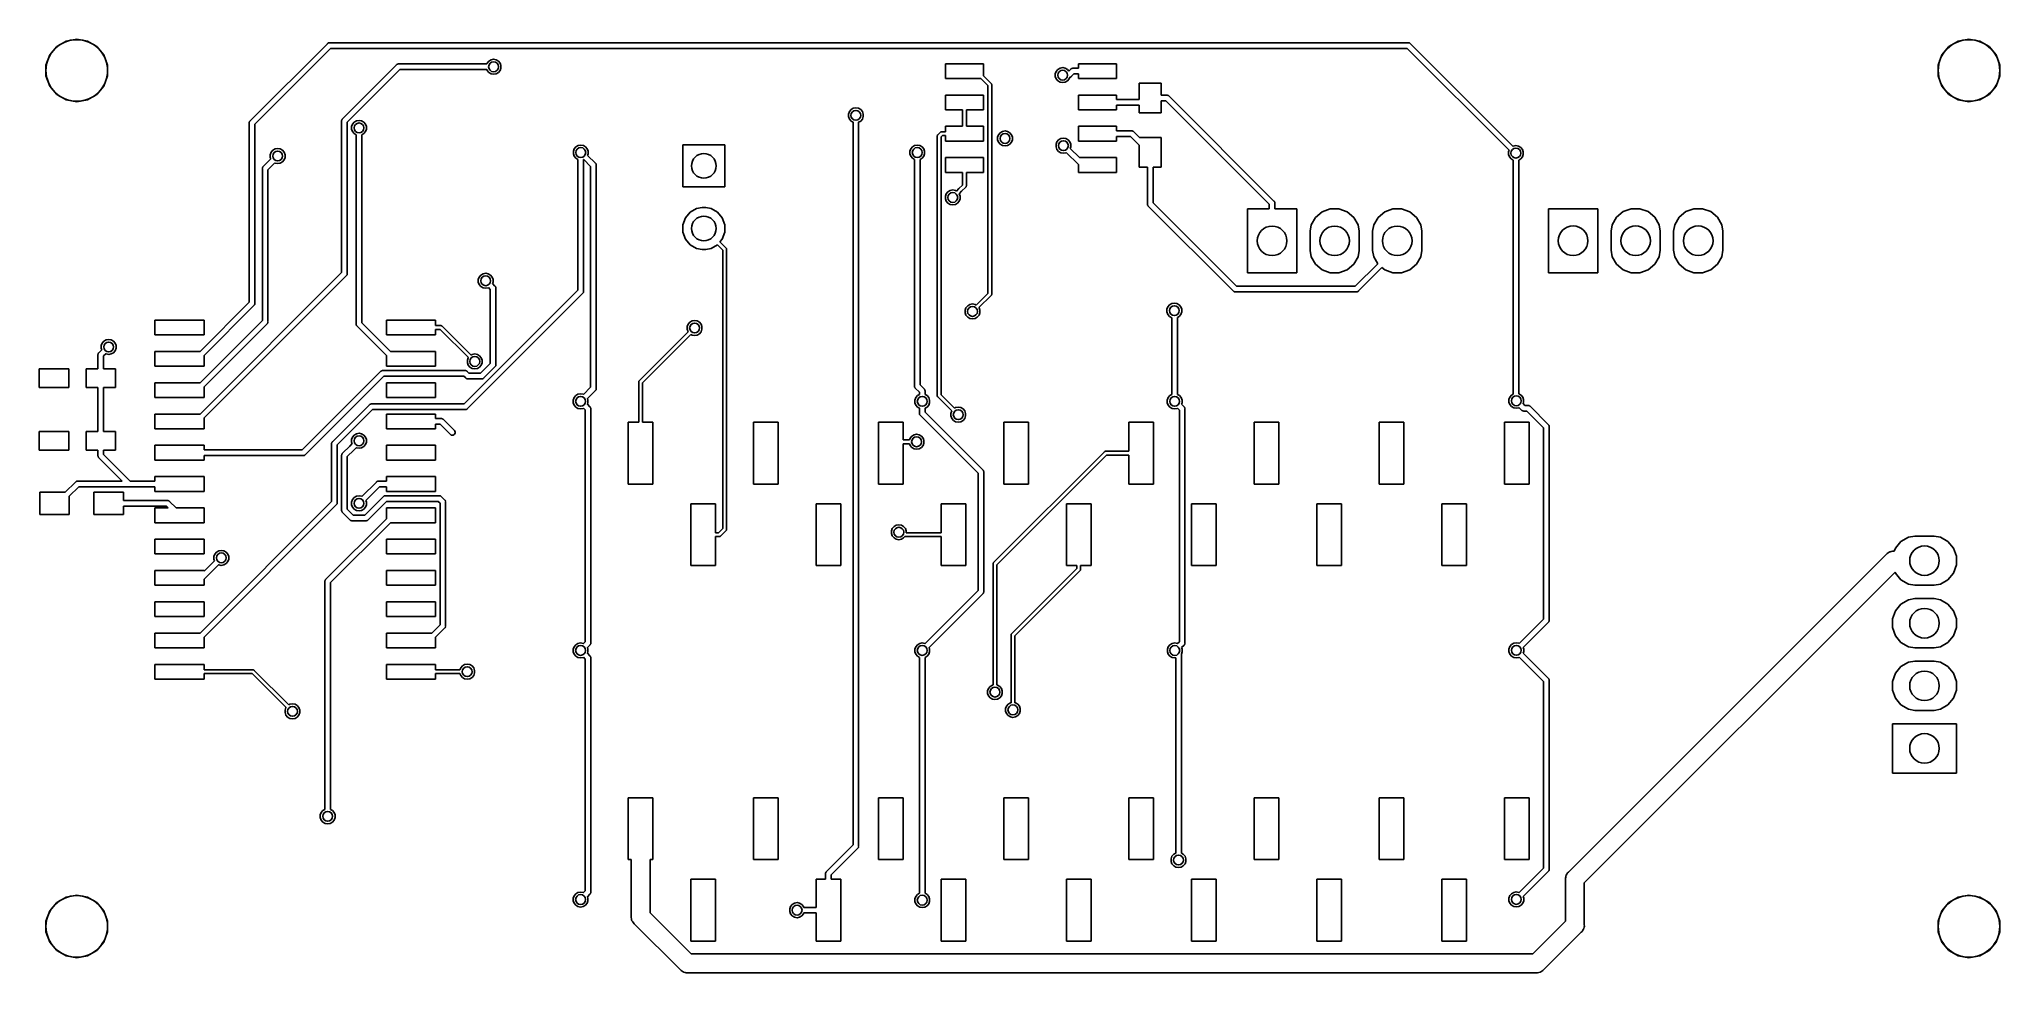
# Model space of a CAD drawing. Extents: x 107.7 to 187.2, y -109.2 to -71.3.
import ezdxf

# ---------------------------------------------------------------- set-up
doc = ezdxf.new("R2010")
doc.units = 0
doc.header["$MEASUREMENT"] = 0
doc.layers.add('BLACK', color=7, linetype='CONTINUOUS')

msp = doc.modelspace()

# ---------------------------------------------------------------- linework, layer by layer
at = {"layer": 'BLACK', "linetype": 'CONTINUOUS'}
for p, q in [((108.379, -71.6281), (108.76, -71.4077)), ((108.76, -71.4077), (109.195, -71.3311)), ((109.195, -71.3311), (109.629, -71.4077)), ((109.629, -71.4077), (110.01, -71.6281)), ((116.229, -74.6475), (119.365, -71.5119)), ((119.365, -71.5119), (119.375, -71.5003)), ((119.375, -71.5003), (119.388, -71.4927)), ((119.388, -71.4927), (119.4, -71.484)), ((119.4, -71.484), (119.405, -71.4827)), ((119.405, -71.4827), (119.41, -71.4801)), ((119.41, -71.4801), (119.425, -71.4775)), ((119.425, -71.4775), (119.439, -71.4736)), ((119.439, -71.4736), (119.454, -71.4749)), ((119.454, -71.4749), (163.235, -71.4749)), ((163.235, -71.4749), (163.25, -71.4736)), ((163.25, -71.4736), (163.265, -71.4775)), ((163.265, -71.4775), (163.28, -71.4801)), ((163.28, -71.4801), (163.284, -71.4827)), ((163.284, -71.4827), (163.289, -71.484)), ((163.289, -71.484), (163.301, -71.4927)), ((163.301, -71.4927), (163.315, -71.5003)), ((163.315, -71.5003), (163.324, -71.5119)), ((163.324, -71.5119), (167.392, -75.5799)), ((185.179, -71.6281), (185.56, -71.4077)), ((185.56, -71.4077), (185.995, -71.3311)), ((185.995, -71.3311), (186.429, -71.4077)), ((186.429, -71.4077), (186.81, -71.6281)), ((107.945, -72.38), (108.095, -71.9658)), ((107.945, -72.8208), (107.945, -72.38)), ((108.095, -71.9658), (108.379, -71.6281)), ((110.01, -71.6281), (110.294, -71.9658)), ((110.294, -71.9658), (110.445, -72.38)), ((110.445, -72.38), (110.445, -72.8208)), ((119.497, -71.7035), (116.421, -74.7792)), ((163.193, -71.7035), (119.497, -71.7035)), ((119.981, -74.5614), (122.168, -72.3737)), ((122.168, -72.3737), (122.178, -72.3621)), ((122.178, -72.3621), (122.191, -72.3545)), ((122.191, -72.3545), (122.204, -72.3458)), ((122.204, -72.3458), (122.209, -72.3444)), ((122.209, -72.3444), (122.213, -72.3419)), ((122.213, -72.3419), (122.228, -72.3393)), ((122.228, -72.3393), (122.243, -72.3353)), ((122.243, -72.3353), (122.258, -72.3367)), ((122.258, -72.3367), (125.833, -72.3367)), ((125.833, -72.3367), (125.847, -72.2986)), ((125.847, -72.2986), (125.915, -72.2176)), ((125.915, -72.2176), (126.007, -72.1647)), ((126.007, -72.1647), (126.111, -72.1463)), ((126.111, -72.1463), (126.215, -72.1647)), ((126.215, -72.1647), (126.307, -72.2176)), ((126.307, -72.2176), (126.375, -72.2986)), ((126.375, -72.2986), (126.411, -72.3981)), ((126.411, -72.3981), (126.411, -72.5039)), ((144.45, -72.9262), (144.45, -72.3262)), ((144.45, -72.3262), (146, -72.3262)), ((146, -72.3262), (146, -72.8185)), ((149.85, -72.5119), (149.85, -72.3262)), ((149.85, -72.3262), (151.4, -72.3262)), ((151.4, -72.3262), (151.4, -72.9262)), ((167.231, -75.7415), (163.193, -71.7035)), ((184.745, -72.38), (184.895, -71.9658)), ((184.745, -72.8208), (184.745, -72.38)), ((184.895, -71.9658), (185.179, -71.6281)), ((186.81, -71.6281), (187.094, -71.9658)), ((187.094, -71.9658), (187.245, -72.38)), ((187.245, -72.38), (187.245, -72.8208)), ((108.095, -73.235), (107.945, -72.8208)), ((110.445, -72.8208), (110.294, -73.235)), ((122.3, -72.5653), (120.172, -74.6931)), ((125.833, -72.5653), (122.3, -72.5653)), ((125.847, -72.6033), (125.833, -72.5653)), ((125.915, -72.6843), (125.847, -72.6033)), ((126.007, -72.7372), (125.915, -72.6843)), ((126.111, -72.7556), (126.007, -72.7372)), ((126.215, -72.7372), (126.111, -72.7556)), ((126.307, -72.6843), (126.215, -72.7372)), ((126.375, -72.6033), (126.307, -72.6843)), ((126.411, -72.5039), (126.375, -72.6033)), ((145.892, -72.9262), (144.45, -72.9262)), ((146.177, -73.2118), (145.892, -72.9262)), ((146, -72.8185), (146.305, -73.124)), ((146.305, -73.124), (146.313, -73.1305)), ((146.313, -73.1305), (146.318, -73.1392)), ((146.318, -73.1392), (146.324, -73.1475)), ((146.324, -73.1475), (146.325, -73.1508)), ((146.325, -73.1508), (146.326, -73.1538)), ((146.326, -73.1538), (146.328, -73.1637)), ((146.328, -73.1637), (146.331, -73.1735)), ((146.331, -73.1735), (146.33, -73.1835)), ((146.33, -73.1835), (146.33, -81.6731)), ((148.91, -72.7371), (148.946, -72.6377)), ((148.91, -72.8429), (148.91, -72.7371)), ((148.946, -72.9423), (148.91, -72.8429)), ((148.946, -72.6377), (149.014, -72.5566)), ((149.014, -73.0234), (148.946, -72.9423)), ((149.014, -72.5566), (149.106, -72.5037)), ((149.106, -73.0763), (149.014, -73.0234)), ((149.106, -72.5037), (149.21, -72.4854)), ((149.21, -73.0946), (149.106, -73.0763)), ((149.21, -72.4854), (149.314, -72.5037)), ((149.314, -73.0763), (149.21, -73.0946)), ((149.314, -72.5037), (149.406, -72.5566)), ((149.406, -73.0234), (149.314, -73.0763)), ((149.406, -72.5566), (149.462, -72.6236)), ((149.474, -72.9423), (149.406, -73.0234)), ((149.462, -72.6236), (149.537, -72.5489)), ((149.498, -72.8754), (149.474, -72.9423)), ((149.512, -72.8717), (149.498, -72.8754)), ((149.527, -72.8691), (149.512, -72.8717)), ((149.531, -72.8665), (149.527, -72.8691)), ((149.536, -72.8652), (149.531, -72.8665)), ((149.549, -72.8565), (149.536, -72.8652)), ((149.537, -72.5489), (149.546, -72.5373)), ((149.546, -72.5373), (149.559, -72.5297)), ((149.562, -72.8489), (149.549, -72.8565)), ((149.559, -72.5297), (149.572, -72.521)), ((149.572, -72.8373), (149.562, -72.8489)), ((149.572, -72.521), (149.577, -72.5197)), ((149.668, -72.7405), (149.572, -72.8373)), ((149.577, -72.5197), (149.581, -72.5172)), ((149.581, -72.5172), (149.596, -72.5145)), ((149.596, -72.5145), (149.611, -72.5106)), ((149.611, -72.5106), (149.626, -72.5119)), ((149.626, -72.5119), (149.85, -72.5119)), ((149.85, -72.7405), (149.668, -72.7405)), ((149.85, -72.9262), (149.85, -72.7405)), ((151.4, -72.9262), (149.85, -72.9262)), ((152.313, -73.7819), (152.313, -73.1181)), ((152.313, -73.1181), (153.213, -73.1181)), ((153.213, -73.1181), (153.213, -73.6038)), ((184.895, -73.235), (184.745, -72.8208)), ((187.245, -72.8208), (187.094, -73.235)), ((108.379, -73.5727), (108.095, -73.235)), ((108.76, -73.7931), (108.379, -73.5727)), ((109.195, -73.8697), (108.76, -73.7931)), ((109.629, -73.7931), (109.195, -73.8697)), ((110.01, -73.5727), (109.629, -73.7931)), ((110.294, -73.235), (110.01, -73.5727)), ((144.45, -74.1962), (144.45, -73.5962)), ((144.45, -73.5962), (146, -73.5962)), ((146, -73.5962), (146, -74.1962)), ((146.177, -81.6449), (146.177, -73.2118)), ((149.85, -74.1962), (149.85, -73.5962)), ((149.85, -73.5962), (151.4, -73.5962)), ((151.4, -73.5962), (151.4, -73.7819)), ((151.4, -73.7819), (152.313, -73.7819)), ((153.213, -73.6038), (153.437, -73.6038)), ((153.394, -73.8324), (153.213, -73.8324)), ((153.213, -73.8324), (153.213, -74.3181)), ((157.594, -78.0322), (153.394, -73.8324)), ((153.437, -73.6038), (153.452, -73.6024)), ((153.452, -73.6024), (153.467, -73.6064)), ((153.467, -73.6064), (153.482, -73.609)), ((153.482, -73.609), (153.486, -73.6115)), ((153.486, -73.6115), (153.491, -73.6129)), ((153.491, -73.6129), (153.503, -73.6216)), ((153.503, -73.6216), (153.516, -73.6292)), ((153.516, -73.6292), (153.526, -73.6408)), ((153.526, -73.6408), (157.786, -77.9005)), ((185.179, -73.5727), (184.895, -73.235)), ((185.56, -73.7931), (185.179, -73.5727)), ((185.995, -73.8697), (185.56, -73.7931)), ((186.429, -73.7931), (185.995, -73.8697)), ((186.81, -73.5727), (186.429, -73.7931)), ((187.094, -73.235), (186.81, -73.5727)), ((116.191, -74.7218), (116.195, -74.7071)), ((116.192, -74.7369), (116.191, -74.7218)), ((116.192, -82.0089), (116.192, -74.7369)), ((116.195, -74.7071), (116.198, -74.6922)), ((116.198, -74.6922), (116.2, -74.6878)), ((116.2, -74.6878), (116.201, -74.6828)), ((116.201, -74.6828), (116.21, -74.6704)), ((116.21, -74.6704), (116.218, -74.6573)), ((116.218, -74.6573), (116.229, -74.6475)), ((116.421, -74.7792), (116.421, -82.0512)), ((119.942, -74.6357), (119.946, -74.621)), ((119.944, -74.6508), (119.942, -74.6357)), ((119.944, -80.7976), (119.944, -74.6508)), ((119.946, -74.621), (119.949, -74.6061)), ((119.949, -74.6061), (119.951, -74.6017)), ((119.951, -74.6017), (119.953, -74.5967)), ((119.953, -74.5967), (119.961, -74.5843)), ((119.961, -74.5843), (119.969, -74.5712)), ((119.969, -74.5712), (119.981, -74.5614)), ((120.172, -74.6931), (120.172, -80.8399)), ((120.35, -74.8771), (120.386, -74.7777)), ((120.386, -74.7777), (120.454, -74.6966)), ((120.454, -74.6966), (120.546, -74.6437)), ((120.546, -74.6437), (120.65, -74.6254)), ((120.65, -74.6254), (120.754, -74.6437)), ((120.754, -74.6437), (120.846, -74.6966)), ((120.846, -74.6966), (120.914, -74.7777)), ((120.914, -74.7777), (120.95, -74.8771)), ((140.515, -74.3679), (140.551, -74.2685)), ((140.515, -74.4737), (140.515, -74.3679)), ((140.551, -74.5731), (140.515, -74.4737)), ((140.551, -74.2685), (140.619, -74.1874)), ((140.619, -74.6541), (140.551, -74.5731)), ((140.619, -74.1874), (140.711, -74.1345)), ((140.701, -74.7012), (140.619, -74.6541)), ((140.701, -74.8551), (140.701, -74.7012)), ((140.711, -74.1345), (140.815, -74.1162)), ((140.815, -74.1162), (140.919, -74.1345)), ((140.919, -74.1345), (141.011, -74.1874)), ((141.011, -74.6541), (140.929, -74.7012)), ((140.929, -74.7012), (140.929, -104.076)), ((141.011, -74.1874), (141.079, -74.2685)), ((141.079, -74.5731), (141.011, -74.6541)), ((141.079, -74.2685), (141.115, -74.3679)), ((141.115, -74.4737), (141.079, -74.5731)), ((141.115, -74.3679), (141.115, -74.4737)), ((145.148, -74.1962), (144.45, -74.1962)), ((145.148, -74.8662), (145.148, -74.1962)), ((146, -74.1962), (145.301, -74.1962)), ((145.301, -74.1962), (145.301, -74.8662)), ((151.4, -74.1962), (149.85, -74.1962)), ((152.313, -74.0105), (151.4, -74.0105)), ((151.4, -74.0105), (151.4, -74.1962)), ((152.313, -74.3181), (152.313, -74.0105)), ((153.213, -74.3181), (152.313, -74.3181)), ((120.35, -74.9829), (120.35, -74.8771)), ((120.386, -75.0823), (120.35, -74.9829)), ((120.454, -75.1634), (120.386, -75.0823)), ((120.536, -75.2104), (120.454, -75.1634)), ((120.536, -82.8874), (120.536, -75.2104)), ((120.846, -75.1634), (120.764, -75.2104)), ((120.764, -75.2104), (120.764, -82.8451)), ((120.914, -75.0823), (120.846, -75.1634)), ((120.95, -74.9829), (120.914, -75.0823)), ((120.95, -74.8771), (120.95, -74.9829)), ((140.701, -104.034), (140.701, -74.8551)), ((140.701, -74.8551), (140.701, -74.8551)), ((144.118, -75.2611), (144.121, -75.2513)), ((144.119, -75.2711), (144.118, -75.2611)), ((144.119, -85.7922), (144.119, -75.2711)), ((144.121, -75.2513), (144.123, -75.2414)), ((144.123, -75.2414), (144.125, -75.2384)), ((144.125, -75.2351), (144.131, -75.2268)), ((144.125, -75.2384), (144.125, -75.2351)), ((144.131, -75.2268), (144.136, -75.2181)), ((144.136, -75.2181), (144.144, -75.2116)), ((144.144, -75.2116), (144.241, -75.1147)), ((144.241, -75.1147), (144.247, -75.1069)), ((144.247, -75.1069), (144.256, -75.1019)), ((144.256, -75.1019), (144.264, -75.0961)), ((144.264, -75.0961), (144.268, -75.0952)), ((144.268, -75.0952), (144.271, -75.0935)), ((144.271, -75.0935), (144.281, -75.0918)), ((144.329, -75.2424), (144.272, -75.2994)), ((144.272, -75.2994), (144.272, -85.764)), ((144.281, -75.0918), (144.29, -75.0891)), ((144.29, -75.0891), (144.3, -75.09)), ((144.3, -75.09), (144.45, -75.09)), ((144.45, -75.2424), (144.329, -75.2424)), ((144.45, -75.09), (144.45, -74.8662)), ((144.45, -74.8662), (145.148, -74.8662)), ((144.45, -75.4662), (144.45, -75.2424)), ((146, -75.4662), (144.45, -75.4662)), ((145.301, -74.8662), (146, -74.8662)), ((146, -74.8662), (146, -75.4662)), ((146.57, -75.3071), (146.606, -75.2077)), ((146.57, -75.4129), (146.57, -75.3071)), ((146.606, -75.5123), (146.57, -75.4129)), ((146.606, -75.2077), (146.674, -75.1266)), ((146.674, -75.5934), (146.606, -75.5123)), ((146.674, -75.1266), (146.766, -75.0737)), ((146.766, -75.6463), (146.674, -75.5934)), ((146.766, -75.0737), (146.87, -75.0554)), ((146.87, -75.0554), (146.974, -75.0737)), ((146.974, -75.0737), (147.066, -75.1266)), ((147.066, -75.5934), (146.974, -75.6463)), ((147.066, -75.1266), (147.134, -75.2077)), ((147.134, -75.5123), (147.066, -75.5934)), ((147.134, -75.2077), (147.17, -75.3071)), ((147.17, -75.4129), (147.134, -75.5123)), ((147.17, -75.3071), (147.17, -75.4129)), ((148.94, -75.5971), (148.976, -75.4977)), ((148.976, -75.4977), (149.044, -75.4166)), ((149.044, -75.4166), (149.136, -75.3637)), ((149.136, -75.3637), (149.24, -75.3454)), ((149.24, -75.3454), (149.344, -75.3637)), ((149.344, -75.3637), (149.436, -75.4166)), ((149.436, -75.4166), (149.504, -75.4977)), ((149.504, -75.4977), (149.54, -75.5971)), ((149.85, -75.4662), (149.85, -74.8662)), ((149.85, -74.8662), (151.4, -74.8662)), ((151.4, -75.4662), (149.85, -75.4662)), ((151.4, -74.8662), (151.4, -75.0519)), ((151.4, -75.0519), (152.006, -75.0519)), ((151.964, -75.2805), (151.4, -75.2805)), ((151.4, -75.2805), (151.4, -75.4662)), ((152.313, -75.6297), (151.964, -75.2805)), ((152.006, -75.0519), (152.021, -75.0506)), ((152.021, -75.0506), (152.036, -75.0545)), ((152.036, -75.0545), (152.051, -75.0572)), ((152.051, -75.0572), (152.055, -75.0597)), ((152.055, -75.0597), (152.06, -75.061)), ((152.06, -75.061), (152.073, -75.0697)), ((152.073, -75.0697), (152.086, -75.0773)), ((152.086, -75.0773), (152.096, -75.0889)), ((152.096, -75.0889), (152.325, -75.3181)), ((152.325, -75.3181), (153.213, -75.3181)), ((153.213, -75.3181), (153.213, -76.5181)), ((167.392, -75.5799), (167.392, -75.5799)), ((167.392, -75.5799), (167.487, -75.6748)), ((116.763, -76.4966), (117.071, -76.1886)), ((117.231, -76.3518), (116.954, -76.6283)), ((117.048, -76.0201), (117.084, -75.9207)), ((117.048, -76.1259), (117.048, -76.0201)), ((117.071, -76.1886), (117.048, -76.1259)), ((117.084, -75.9207), (117.152, -75.8396)), ((117.152, -75.8396), (117.244, -75.7867)), ((117.244, -76.3593), (117.231, -76.3518)), ((117.244, -75.7867), (117.348, -75.7684)), ((117.348, -76.3776), (117.244, -76.3593)), ((117.348, -75.7684), (117.452, -75.7867)), ((117.452, -76.3593), (117.348, -76.3776)), ((117.452, -75.7867), (117.544, -75.8396)), ((117.544, -76.3064), (117.452, -76.3593)), ((117.544, -75.8396), (117.612, -75.9207)), ((117.612, -76.2253), (117.544, -76.3064)), ((117.612, -75.9207), (117.648, -76.0201)), ((117.648, -76.1259), (117.612, -76.2253)), ((117.648, -76.0201), (117.648, -76.1259)), ((129.351, -75.8775), (129.388, -75.7781)), ((129.351, -75.9833), (129.351, -75.8775)), ((129.388, -76.0827), (129.351, -75.9833)), ((129.388, -75.7781), (129.456, -75.697)), ((129.456, -76.1638), (129.388, -76.0827)), ((129.456, -75.697), (129.547, -75.6441)), ((129.537, -76.2108), (129.456, -76.1638)), ((129.537, -76.3647), (129.537, -76.2108)), ((129.537, -81.5123), (129.537, -76.3647)), ((129.537, -76.3647), (129.537, -76.3647)), ((129.547, -75.6441), (129.651, -75.6258)), ((129.651, -75.6258), (129.756, -75.6441)), ((129.756, -75.6441), (129.847, -75.697)), ((129.769, -76.2092), (129.766, -76.2108)), ((129.766, -76.2108), (129.766, -81.5547)), ((130.05, -76.4909), (129.769, -76.2092)), ((129.847, -75.697), (129.915, -75.7781)), ((129.915, -75.7781), (129.951, -75.8775)), ((129.951, -75.9833), (129.929, -76.046)), ((129.929, -76.046), (130.242, -76.3592)), ((129.951, -75.8775), (129.951, -75.9833)), ((130.242, -76.3592), (130.253, -76.3689)), ((130.253, -76.3689), (130.261, -76.3821)), ((130.261, -76.3821), (130.27, -76.3945)), ((133.795, -77.3218), (133.795, -75.6218)), ((133.795, -75.6218), (135.495, -75.6218)), ((135.495, -75.6218), (135.495, -77.3218)), ((143.006, -75.8775), (143.042, -75.7781)), ((143.006, -75.9833), (143.006, -75.8775)), ((143.042, -76.0827), (143.006, -75.9833)), ((143.042, -75.7781), (143.11, -75.697)), ((143.11, -76.1638), (143.042, -76.0827)), ((143.11, -75.697), (143.202, -75.6441)), ((143.192, -76.2108), (143.11, -76.1638)), ((143.192, -85.3977), (143.192, -76.2108)), ((143.202, -75.6441), (143.306, -75.6258)), ((143.306, -75.6258), (143.41, -75.6441)), ((143.41, -75.6441), (143.502, -75.697)), ((143.502, -76.1638), (143.42, -76.2108)), ((143.42, -76.2108), (143.42, -85.3554)), ((143.502, -75.697), (143.57, -75.7781)), ((143.57, -76.0827), (143.502, -76.1638)), ((143.57, -75.7781), (143.606, -75.8775)), ((143.606, -75.9833), (143.57, -76.0827)), ((143.606, -75.8775), (143.606, -75.9833)), ((144.45, -76.7362), (144.45, -76.1362)), ((144.45, -76.1362), (146, -76.1362)), ((146, -76.1362), (146, -76.7362)), ((146.87, -75.6646), (146.766, -75.6463)), ((146.974, -75.6463), (146.87, -75.6646)), ((148.94, -75.7029), (148.94, -75.5971)), ((148.976, -75.8023), (148.94, -75.7029)), ((149.044, -75.8834), (148.976, -75.8023)), ((149.136, -75.9363), (149.044, -75.8834)), ((149.24, -75.9546), (149.136, -75.9363)), ((149.344, -75.9363), (149.24, -75.9546)), ((149.357, -75.9288), (149.344, -75.9363)), ((149.85, -76.4212), (149.357, -75.9288)), ((149.54, -75.7029), (149.517, -75.7656)), ((149.517, -75.7656), (149.888, -76.1362)), ((149.54, -75.5971), (149.54, -75.7029)), ((149.888, -76.1362), (151.4, -76.1362)), ((151.4, -76.1362), (151.4, -76.7362)), ((152.313, -76.5181), (152.313, -75.6297)), ((167.327, -75.8381), (167.231, -75.7415)), ((167.231, -75.7415), (167.231, -75.7415)), ((167.304, -75.9007), (167.327, -75.8381)), ((167.304, -76.0065), (167.304, -75.9007)), ((167.341, -76.1059), (167.304, -76.0065)), ((167.409, -76.187), (167.341, -76.1059)), ((167.49, -76.234), (167.409, -76.187)), ((167.487, -75.6748), (167.5, -75.6674)), ((167.49, -85.7353), (167.49, -76.234)), ((167.5, -75.6674), (167.604, -75.649)), ((167.604, -75.649), (167.709, -75.6674)), ((167.709, -75.6674), (167.8, -75.7203)), ((167.8, -76.187), (167.719, -76.234)), ((167.719, -76.234), (167.719, -85.7198)), ((167.8, -75.7203), (167.868, -75.8013)), ((167.868, -76.1059), (167.8, -76.187)), ((167.868, -75.8013), (167.904, -75.9007)), ((167.904, -76.0065), (167.868, -76.1059)), ((167.904, -75.9007), (167.904, -76.0065)), ((116.724, -76.5709), (116.728, -76.5562)), ((116.726, -76.586), (116.724, -76.5709)), ((116.726, -77.48), (116.726, -76.586)), ((116.728, -76.5562), (116.731, -76.5413)), ((116.731, -76.5413), (116.733, -76.5369)), ((116.733, -76.5369), (116.735, -76.5319)), ((116.735, -76.5319), (116.744, -76.5195)), ((116.744, -76.5195), (116.751, -76.5064)), ((116.751, -76.5064), (116.763, -76.4966)), ((116.954, -76.6283), (116.954, -82.7878)), ((130.05, -85.4595), (130.05, -76.4909)), ((130.27, -76.3945), (130.271, -76.3994)), ((130.271, -76.3994), (130.274, -76.4038)), ((130.274, -76.4038), (130.276, -76.4188)), ((130.276, -76.4188), (130.28, -76.4334)), ((130.28, -76.4334), (130.279, -76.4485)), ((130.279, -76.4485), (130.279, -85.5019)), ((145.148, -76.7362), (144.45, -76.7362)), ((145.148, -77.2483), (145.148, -76.7362)), ((146, -76.7362), (145.301, -76.7362)), ((145.301, -76.7362), (145.301, -77.2766)), ((149.85, -76.7362), (149.85, -76.4212)), ((151.4, -76.7362), (149.85, -76.7362)), ((152.649, -76.5181), (152.313, -76.5181)), ((152.649, -78.0123), (152.649, -76.5181)), ((153.213, -76.5181), (152.878, -76.5181)), ((152.878, -76.5181), (152.878, -77.97)), ((116.726, -82.7455), (116.726, -77.48)), ((116.726, -77.48), (116.726, -77.48)), ((135.495, -77.3218), (133.795, -77.3218)), ((144.45, -77.702), (144.486, -77.6026)), ((144.45, -77.8078), (144.45, -77.702)), ((144.486, -77.9072), (144.45, -77.8078)), ((144.486, -77.6026), (144.554, -77.5215)), ((144.554, -77.9882), (144.486, -77.9072)), ((144.554, -77.5215), (144.645, -77.4686)), ((144.645, -77.4686), (144.75, -77.4503)), ((144.75, -77.4503), (144.854, -77.4686)), ((144.854, -77.4686), (144.901, -77.4958)), ((144.901, -77.4958), (145, -77.3963)), ((145.013, -77.9072), (144.945, -77.9882)), ((145, -77.3963), (145.148, -77.2483)), ((145, -77.3963), (145, -77.3963)), ((145.108, -77.5041), (145.012, -77.6005)), ((145.012, -77.6005), (145.013, -77.6026)), ((145.013, -77.6026), (145.05, -77.702)), ((145.05, -77.8078), (145.013, -77.9072)), ((145.05, -77.702), (145.05, -77.8078)), ((145.276, -77.3361), (145.108, -77.5041)), ((145.108, -77.5041), (145.108, -77.5041)), ((145.284, -77.3296), (145.276, -77.3361)), ((145.289, -77.3209), (145.284, -77.3296)), ((145.295, -77.3126), (145.289, -77.3209)), ((145.296, -77.3093), (145.295, -77.3126)), ((145.297, -77.3064), (145.296, -77.3093)), ((145.299, -77.2964), (145.297, -77.3064)), ((145.302, -77.2866), (145.299, -77.2964)), ((145.301, -77.2766), (145.302, -77.2866)), ((152.878, -77.97), (156.261, -81.3538)), ((157.786, -77.9005), (157.798, -77.9102)), ((157.798, -77.9102), (157.805, -77.9234)), ((157.805, -77.9234), (157.814, -77.9358)), ((157.814, -77.9358), (157.815, -77.9407)), ((157.815, -77.9407), (157.818, -77.9451)), ((157.818, -77.9451), (157.82, -77.9601)), ((157.82, -77.9601), (157.824, -77.9747)), ((157.824, -77.9747), (157.823, -77.9898)), ((133.795, -78.8619), (133.898, -78.5802)), ((133.898, -78.5802), (134.091, -78.3506)), ((134.091, -78.3506), (134.35, -78.2007)), ((134.35, -78.2007), (134.571, -78.1618)), ((134.571, -78.1618), (134.72, -78.1618)), ((134.72, -78.1618), (134.941, -78.2007)), ((134.941, -78.2007), (135.2, -78.3506)), ((135.2, -78.3506), (135.393, -78.5802)), ((135.393, -78.5802), (135.495, -78.8619)), ((144.645, -78.0411), (144.554, -77.9882)), ((144.75, -78.0595), (144.645, -78.0411)), ((144.854, -78.0411), (144.75, -78.0595)), ((144.945, -77.9882), (144.854, -78.0411)), ((152.648, -78.0275), (152.649, -78.0123)), ((152.652, -78.0421), (152.648, -78.0275)), ((152.654, -78.057), (152.652, -78.0421)), ((152.657, -78.0615), (152.654, -78.057)), ((152.658, -78.0664), (152.657, -78.0615)), ((152.667, -78.0788), (152.658, -78.0664)), ((152.674, -78.0919), (152.667, -78.0788)), ((152.686, -78.1017), (152.674, -78.0919)), ((156.13, -81.5454), (152.686, -78.1017)), ((156.709, -80.8147), (156.709, -78.2147)), ((156.709, -78.2147), (157.594, -78.2147)), ((157.594, -78.2147), (157.594, -78.0322)), ((157.823, -77.9898), (157.823, -78.2147)), ((157.823, -78.2147), (158.709, -78.2147)), ((158.709, -78.2147), (158.709, -80.8147)), ((159.294, -78.8674), (159.471, -78.562)), ((159.471, -78.562), (159.741, -78.3353)), ((159.741, -78.3353), (160.072, -78.2147)), ((160.072, -78.2147), (160.425, -78.2147)), ((160.425, -78.2147), (160.756, -78.3353)), ((160.756, -78.3353), (161.026, -78.562)), ((161.026, -78.562), (161.203, -78.8674)), ((161.834, -78.8674), (162.011, -78.562)), ((162.011, -78.562), (162.281, -78.3353)), ((162.281, -78.3353), (162.612, -78.2147)), ((162.612, -78.2147), (162.965, -78.2147)), ((162.965, -78.2147), (163.296, -78.3353)), ((163.296, -78.3353), (163.566, -78.562)), ((163.566, -78.562), (163.743, -78.8674)), ((168.926, -80.8096), (168.926, -78.2096)), ((168.926, -78.2096), (170.926, -78.2096)), ((170.926, -78.2096), (170.926, -80.8096)), ((171.512, -78.8623), (171.688, -78.5569)), ((171.688, -78.5569), (171.958, -78.3302)), ((171.958, -78.3302), (172.29, -78.2096)), ((172.29, -78.2096), (172.642, -78.2096)), ((172.642, -78.2096), (172.974, -78.3302)), ((172.974, -78.3302), (173.244, -78.5569)), ((173.244, -78.5569), (173.42, -78.8623)), ((174.052, -78.8623), (174.228, -78.5569)), ((174.228, -78.5569), (174.498, -78.3302)), ((174.498, -78.3302), (174.83, -78.2096)), ((174.83, -78.2096), (175.182, -78.2096)), ((175.182, -78.2096), (175.514, -78.3302)), ((175.514, -78.3302), (175.784, -78.5569)), ((175.784, -78.5569), (175.96, -78.8623)), ((133.795, -79.1617), (133.795, -78.8619)), ((133.898, -79.4433), (133.795, -79.1617)), ((134.091, -79.673), (133.898, -79.4433)), ((135.393, -79.4433), (135.298, -79.5565)), ((135.298, -79.5565), (135.547, -79.8055)), ((135.495, -79.1617), (135.393, -79.4433)), ((135.495, -78.8619), (135.495, -79.1617)), ((159.249, -79.1272), (159.294, -78.8674)), ((159.249, -79.9022), (159.249, -79.1272)), ((161.203, -78.8674), (161.249, -79.1272)), ((161.249, -79.1272), (161.249, -79.9022)), ((161.789, -79.1272), (161.834, -78.8674)), ((161.789, -79.9022), (161.789, -79.1272)), ((163.743, -78.8674), (163.789, -79.1272)), ((163.789, -79.1272), (163.789, -79.9022)), ((171.466, -79.1221), (171.512, -78.8623)), ((171.466, -79.8971), (171.466, -79.1221)), ((173.42, -78.8623), (173.466, -79.1221)), ((173.466, -79.1221), (173.466, -79.8971)), ((174.006, -79.1221), (174.052, -78.8623)), ((174.006, -79.8971), (174.006, -79.1221)), ((175.96, -78.8623), (176.006, -79.1221)), ((176.006, -79.1221), (176.006, -79.8971)), ((134.35, -79.8228), (134.091, -79.673)), ((134.571, -79.8618), (134.35, -79.8228)), ((134.72, -79.8618), (134.571, -79.8618)), ((134.941, -79.8228), (134.72, -79.8618)), ((135.199, -79.6735), (134.941, -79.8228)), ((135.419, -79.8933), (135.199, -79.6735)), ((135.419, -91.1854), (135.419, -79.8933)), ((135.547, -79.8055), (135.555, -79.812)), ((135.555, -79.812), (135.56, -79.8208)), ((135.56, -79.8208), (135.566, -79.8291)), ((135.566, -79.8291), (135.566, -79.8324)), ((135.566, -79.8324), (135.568, -79.8353)), ((135.568, -79.8353), (135.57, -79.8453)), ((135.57, -79.8453), (135.572, -79.855)), ((135.572, -79.855), (135.572, -79.8651)), ((135.572, -79.8651), (135.572, -91.2137)), ((159.294, -80.162), (159.249, -79.9022)), ((159.471, -80.4674), (159.294, -80.162)), ((161.203, -80.162), (161.026, -80.4674)), ((161.249, -79.9022), (161.203, -80.162)), ((161.834, -80.162), (161.789, -79.9022)), ((161.997, -80.4443), (161.834, -80.162)), ((163.743, -80.162), (163.566, -80.4674)), ((163.789, -79.9022), (163.743, -80.162)), ((171.512, -80.1569), (171.466, -79.8971)), ((171.688, -80.4623), (171.512, -80.1569)), ((173.42, -80.1569), (173.244, -80.4623)), ((173.466, -79.8971), (173.42, -80.1569)), ((174.052, -80.1569), (174.006, -79.8971)), ((174.228, -80.4623), (174.052, -80.1569)), ((175.96, -80.1569), (175.784, -80.4623)), ((176.006, -79.8971), (175.96, -80.1569)), ((114.199, -86.5426), (119.944, -80.7976)), ((120.135, -80.9292), (114.36, -86.7042)), ((120.147, -80.9195), (120.135, -80.9292)), ((120.154, -80.9064), (120.147, -80.9195)), ((120.163, -80.894), (120.154, -80.9064)), ((120.164, -80.889), (120.163, -80.894)), ((120.167, -80.8846), (120.164, -80.889)), ((120.17, -80.8697), (120.167, -80.8846)), ((120.174, -80.855), (120.17, -80.8697)), ((120.172, -80.8399), (120.174, -80.855)), ((125.491, -81.0823), (125.527, -80.9829)), ((125.491, -81.1881), (125.491, -81.0823)), ((125.527, -80.9829), (125.595, -80.9019)), ((125.595, -80.9019), (125.687, -80.849)), ((125.687, -80.849), (125.791, -80.8306)), ((125.791, -80.8306), (125.895, -80.849)), ((125.895, -80.849), (125.987, -80.9019)), ((125.987, -80.9019), (126.055, -80.9829)), ((126.055, -80.9829), (126.091, -81.0823)), ((126.091, -81.0823), (126.091, -81.1881)), ((158.709, -80.8147), (156.709, -80.8147)), ((159.741, -80.6941), (159.471, -80.4674)), ((160.072, -80.8147), (159.741, -80.6941)), ((160.425, -80.8147), (160.072, -80.8147)), ((160.756, -80.6941), (160.425, -80.8147)), ((161.026, -80.4674), (160.756, -80.6941)), ((161.088, -81.3538), (161.997, -80.4443)), ((162.167, -80.5983), (161.22, -81.5454)), ((162.281, -80.6941), (162.167, -80.5983)), ((162.612, -80.8147), (162.281, -80.6941)), ((162.965, -80.8147), (162.612, -80.8147)), ((163.296, -80.6941), (162.965, -80.8147)), ((163.566, -80.4674), (163.296, -80.6941)), ((170.926, -80.8096), (168.926, -80.8096)), ((171.958, -80.689), (171.688, -80.4623)), ((172.29, -80.8096), (171.958, -80.689)), ((172.642, -80.8096), (172.29, -80.8096)), ((172.974, -80.689), (172.642, -80.8096)), ((173.244, -80.4623), (172.974, -80.689)), ((174.498, -80.689), (174.228, -80.4623)), ((174.83, -80.8096), (174.498, -80.689)), ((175.182, -80.8096), (174.83, -80.8096)), ((175.514, -80.689), (175.182, -80.8096)), ((175.784, -80.4623), (175.514, -80.689)), ((124.913, -86.1362), (129.537, -81.5123)), ((129.729, -81.644), (125.045, -86.3278)), ((125.527, -81.2875), (125.491, -81.1881)), ((125.595, -81.3686), (125.527, -81.2875)), ((125.687, -81.4215), (125.595, -81.3686)), ((125.791, -81.4398), (125.687, -81.4215)), ((125.895, -81.4215), (125.791, -81.4398)), ((125.908, -81.414), (125.895, -81.4215)), ((125.977, -81.4826), (125.908, -81.414)), ((125.977, -84.498), (125.977, -81.4826)), ((126.091, -81.1881), (126.068, -81.2508)), ((126.068, -81.2508), (126.168, -81.3509)), ((126.168, -81.3509), (126.18, -81.3606)), ((126.18, -81.3606), (126.187, -81.3737)), ((126.187, -81.3737), (126.196, -81.3862)), ((126.196, -81.3862), (126.197, -81.3911)), ((126.197, -81.3911), (126.2, -81.3955)), ((126.2, -81.3955), (126.203, -81.4105)), ((126.203, -81.4105), (126.207, -81.4251)), ((126.207, -81.4251), (126.205, -81.4402)), ((126.205, -81.4402), (126.205, -84.5404)), ((129.74, -81.6343), (129.729, -81.644)), ((129.748, -81.6211), (129.74, -81.6343)), ((129.757, -81.6087), (129.748, -81.6211)), ((129.758, -81.6038), (129.757, -81.6087)), ((129.76, -81.5994), (129.758, -81.6038)), ((129.763, -81.5844), (129.76, -81.5994)), ((129.767, -81.5698), (129.763, -81.5844)), ((129.766, -81.5547), (129.767, -81.5698)), ((145.701, -82.1209), (146.177, -81.6449)), ((146.305, -81.7327), (145.812, -82.2257)), ((146.313, -81.7262), (146.305, -81.7327)), ((146.318, -81.7174), (146.313, -81.7262)), ((146.324, -81.7092), (146.318, -81.7174)), ((146.325, -81.7059), (146.324, -81.7092)), ((146.326, -81.7029), (146.325, -81.7059)), ((146.328, -81.693), (146.326, -81.7029)), ((146.331, -81.6832), (146.328, -81.693)), ((146.33, -81.6731), (146.331, -81.6832)), ((156.139, -81.557), (156.13, -81.5454)), ((156.153, -81.5646), (156.139, -81.557)), ((156.165, -81.5733), (156.153, -81.5646)), ((156.17, -81.5746), (156.165, -81.5733)), ((156.174, -81.5772), (156.17, -81.5746)), ((156.189, -81.5798), (156.174, -81.5772)), ((156.204, -81.5837), (156.189, -81.5798)), ((156.219, -81.5824), (156.204, -81.5837)), ((161.13, -81.5824), (156.219, -81.5824)), ((156.261, -81.3538), (161.088, -81.3538)), ((161.145, -81.5837), (161.13, -81.5824)), ((161.16, -81.5798), (161.145, -81.5837)), ((161.175, -81.5772), (161.16, -81.5798)), ((161.179, -81.5746), (161.175, -81.5772)), ((161.184, -81.5733), (161.179, -81.5746)), ((161.197, -81.5646), (161.184, -81.5733)), ((161.21, -81.557), (161.197, -81.5646)), ((161.22, -81.5454), (161.21, -81.557)), ((112.36, -83.3326), (112.36, -82.7326)), ((112.36, -82.7326), (114.36, -82.7326)), ((114.199, -84.0026), (116.192, -82.0089)), ((114.199, -85.2726), (116.726, -82.7455)), ((116.384, -82.1405), (114.36, -84.1642)), ((114.36, -82.7326), (114.36, -83.3326)), ((116.396, -82.1308), (116.384, -82.1405)), ((116.403, -82.1177), (116.396, -82.1308)), ((116.412, -82.1053), (116.403, -82.1177)), ((116.413, -82.1003), (116.412, -82.1053)), ((116.416, -82.0959), (116.413, -82.1003)), ((116.418, -82.0809), (116.416, -82.0959)), ((116.422, -82.0663), (116.418, -82.0809)), ((116.421, -82.0512), (116.422, -82.0663)), ((121.76, -83.3326), (121.76, -82.7326)), ((121.76, -82.7326), (123.76, -82.7326)), ((123.76, -82.7326), (123.76, -82.9564)), ((134.166, -82.7637), (134.27, -82.7454)), ((134.27, -82.7454), (134.374, -82.7637)), ((145.25, -82.3271), (145.286, -82.2277)), ((145.25, -82.4329), (145.25, -82.3271)), ((145.286, -82.5323), (145.25, -82.4329)), ((145.286, -82.2277), (145.354, -82.1466)), ((145.354, -82.6134), (145.286, -82.5323)), ((145.354, -82.1466), (145.446, -82.0937)), ((145.446, -82.6663), (145.354, -82.6134)), ((145.446, -82.0937), (145.55, -82.0754)), ((145.55, -82.6846), (145.446, -82.6663)), ((145.55, -82.0754), (145.654, -82.0937)), ((145.654, -82.6663), (145.55, -82.6846)), ((145.654, -82.0937), (145.701, -82.1209)), ((145.746, -82.6134), (145.654, -82.6663)), ((145.814, -82.5323), (145.746, -82.6134)), ((145.812, -82.2257), (145.814, -82.2277)), ((145.814, -82.2277), (145.85, -82.3271)), ((145.85, -82.4329), (145.814, -82.5323)), ((145.85, -82.3271), (145.85, -82.4329)), ((153.444, -82.2937), (153.481, -82.1943)), ((153.444, -82.3995), (153.444, -82.2937)), ((153.481, -82.4989), (153.444, -82.3995)), ((153.481, -82.1943), (153.549, -82.1133)), ((153.549, -82.58), (153.481, -82.4989)), ((153.549, -82.1133), (153.64, -82.0604)), ((153.64, -82.6325), (153.549, -82.58)), ((153.64, -82.0604), (153.744, -82.042)), ((153.64, -85.7494), (153.64, -82.6325)), ((153.744, -82.042), (153.849, -82.0604)), ((153.849, -82.0604), (153.94, -82.1133)), ((153.94, -82.58), (153.868, -82.6216)), ((153.868, -82.6216), (153.868, -85.7494)), ((153.94, -82.1133), (154.008, -82.1943)), ((154.008, -82.4989), (153.94, -82.58)), ((154.008, -82.1943), (154.044, -82.2937)), ((154.044, -82.3995), (154.008, -82.4989)), ((154.044, -82.2937), (154.044, -82.3995)), ((110.294, -83.5866), (110.386, -83.5337)), ((110.386, -83.5337), (110.49, -83.5154)), ((110.49, -83.5154), (110.594, -83.5337)), ((110.594, -83.5337), (110.686, -83.5866)), ((114.36, -83.3326), (112.36, -83.3326)), ((116.917, -82.8772), (114.36, -85.4342)), ((116.929, -82.8674), (116.917, -82.8772)), ((116.936, -82.8543), (116.929, -82.8674)), ((116.945, -82.8419), (116.936, -82.8543)), ((116.947, -82.8369), (116.945, -82.8419)), ((116.949, -82.8325), (116.947, -82.8369)), ((116.952, -82.8176), (116.949, -82.8325)), ((116.956, -82.8029), (116.952, -82.8176)), ((116.954, -82.7878), (116.956, -82.8029)), ((120.534, -82.9025), (120.536, -82.8874)), ((120.538, -82.9172), (120.534, -82.9025)), ((120.541, -82.9321), (120.538, -82.9172)), ((120.543, -82.9365), (120.541, -82.9321)), ((120.545, -82.9415), (120.543, -82.9365)), ((120.554, -82.9539), (120.545, -82.9415)), ((120.561, -82.967), (120.554, -82.9539)), ((120.573, -82.9768), (120.561, -82.967)), ((121.76, -84.1642), (120.573, -82.9768)), ((120.764, -82.8451), (121.922, -84.0026)), ((123.76, -83.3326), (121.76, -83.3326)), ((123.76, -82.9564), (123.969, -82.9564)), ((123.941, -83.1088), (123.76, -83.1088)), ((123.76, -83.1088), (123.76, -83.3326)), ((125.088, -84.2557), (123.941, -83.1088)), ((123.969, -82.9564), (123.979, -82.9555)), ((123.979, -82.9555), (123.989, -82.9581)), ((123.989, -82.9581), (123.999, -82.9599)), ((123.999, -82.9599), (124.002, -82.9616)), ((124.002, -82.9616), (124.005, -82.9625)), ((124.005, -82.9625), (124.014, -82.9683)), ((124.014, -82.9683), (124.022, -82.9733)), ((124.022, -82.9733), (124.029, -82.9811)), ((124.029, -82.9811), (125.199, -84.1509)), ((132.028, -85.1838), (134.008, -83.2043)), ((134.119, -83.3091), (132.156, -85.2716)), ((133.97, -82.9971), (134.006, -82.8977)), ((133.97, -83.1029), (133.97, -82.9971)), ((134.006, -83.2023), (133.97, -83.1029)), ((134.006, -82.8977), (134.074, -82.8166)), ((134.008, -83.2043), (134.006, -83.2023)), ((134.074, -82.8166), (134.166, -82.7637)), ((134.166, -83.3363), (134.119, -83.3091)), ((134.27, -83.3546), (134.166, -83.3363)), ((134.374, -83.3363), (134.27, -83.3546)), ((134.374, -82.7637), (134.466, -82.8166)), ((134.466, -83.2834), (134.374, -83.3363)), ((134.466, -82.8166), (134.534, -82.8977)), ((134.534, -83.2023), (134.466, -83.2834)), ((134.534, -82.8977), (134.57, -82.9971)), ((134.57, -83.1029), (134.534, -83.2023)), ((134.57, -82.9971), (134.57, -83.1029)), ((110.054, -84.1299), (110.058, -84.1152)), ((110.056, -84.145), (110.054, -84.1299)), ((110.056, -84.715), (110.056, -84.145)), ((110.058, -84.1152), (110.061, -84.1003)), ((110.061, -84.1003), (110.063, -84.0959)), ((110.063, -84.0959), (110.065, -84.0909)), ((110.065, -84.0909), (110.074, -84.0785)), ((110.074, -84.0785), (110.081, -84.0654)), ((110.081, -84.0654), (110.093, -84.0556)), ((110.093, -84.0556), (110.213, -83.9356)), ((110.19, -83.7671), (110.226, -83.6677)), ((110.19, -83.8729), (110.19, -83.7671)), ((110.213, -83.9356), (110.19, -83.8729)), ((110.226, -83.6677), (110.294, -83.5866)), ((110.373, -84.0988), (110.284, -84.1873)), ((110.284, -84.1873), (110.284, -84.715)), ((110.386, -84.1063), (110.373, -84.0988)), ((110.49, -84.1246), (110.386, -84.1063)), ((110.594, -84.1063), (110.49, -84.1246)), ((110.686, -84.0534), (110.594, -84.1063)), ((110.686, -83.5866), (110.754, -83.6677)), ((110.754, -83.9723), (110.686, -84.0534)), ((110.754, -83.6677), (110.79, -83.7671)), ((110.79, -83.8729), (110.754, -83.9723)), ((110.79, -83.7671), (110.79, -83.8729)), ((112.36, -84.6026), (112.36, -84.0026)), ((112.36, -84.0026), (114.199, -84.0026)), ((114.36, -84.1642), (114.36, -84.6026)), ((121.76, -84.6026), (121.76, -84.1642)), ((121.922, -84.0026), (123.76, -84.0026)), ((123.76, -84.0026), (123.76, -84.6026)), ((125.05, -84.3571), (125.086, -84.2577)), ((125.086, -84.2577), (125.088, -84.2557)), ((125.199, -84.1509), (125.246, -84.1237)), ((125.246, -84.1237), (125.35, -84.1054)), ((125.35, -84.1054), (125.454, -84.1237)), ((125.454, -84.1237), (125.546, -84.1766)), ((125.546, -84.1766), (125.614, -84.2577)), ((125.614, -84.2577), (125.65, -84.3571)), ((107.67, -85.465), (107.67, -84.715)), ((107.67, -84.715), (108.87, -84.715)), ((108.87, -84.715), (108.87, -85.465)), ((109.57, -85.465), (109.57, -84.715)), ((109.57, -84.715), (110.056, -84.715)), ((110.284, -84.715), (110.77, -84.715)), ((110.77, -84.715), (110.77, -85.465)), ((114.36, -84.6026), (112.36, -84.6026)), ((118.347, -87.9983), (121.528, -84.8174)), ((121.66, -85.009), (118.479, -88.1899)), ((121.528, -84.8174), (121.538, -84.8058)), ((121.538, -84.8058), (121.551, -84.7982)), ((121.551, -84.7982), (121.563, -84.7895)), ((121.563, -84.7895), (121.568, -84.7882)), ((121.568, -84.7882), (121.573, -84.7856)), ((121.573, -84.7856), (121.588, -84.783)), ((121.588, -84.783), (121.602, -84.7791)), ((121.602, -84.7791), (121.617, -84.7804)), ((121.617, -84.7804), (124.953, -84.7804)), ((124.911, -85.009), (121.66, -85.009)), ((123.76, -84.6026), (121.76, -84.6026)), ((124.981, -85.0794), (124.911, -85.009)), ((124.953, -84.7804), (124.969, -84.7791)), ((124.969, -84.7791), (124.983, -84.783)), ((124.991, -85.091), (124.981, -85.0794)), ((124.983, -84.783), (124.998, -84.7856)), ((125.004, -85.0986), (124.991, -85.091)), ((124.998, -84.7856), (125.003, -84.7882)), ((125.003, -84.7882), (125.007, -84.7895)), ((125.017, -85.1073), (125.004, -85.0986)), ((125.007, -84.7895), (125.02, -84.7982)), ((125.022, -85.1086), (125.017, -85.1073)), ((125.02, -84.7982), (125.033, -84.8058)), ((125.026, -85.1112), (125.022, -85.1086)), ((125.041, -85.1138), (125.026, -85.1112)), ((125.033, -84.8058), (125.043, -84.8174)), ((125.056, -85.1177), (125.041, -85.1138)), ((125.043, -84.8174), (125.113, -84.8878)), ((125.05, -84.4629), (125.05, -84.3571)), ((125.086, -84.5623), (125.05, -84.4629)), ((125.071, -85.1164), (125.056, -85.1177)), ((125.629, -85.1164), (125.071, -85.1164)), ((125.154, -84.6434), (125.086, -84.5623)), ((125.113, -84.8878), (125.587, -84.8878)), ((125.246, -84.6963), (125.154, -84.6434)), ((125.35, -84.7146), (125.246, -84.6963)), ((125.454, -84.6963), (125.35, -84.7146)), ((125.546, -84.6434), (125.454, -84.6963)), ((125.614, -84.5623), (125.546, -84.6434)), ((125.587, -84.8878), (125.977, -84.498)), ((125.65, -84.4629), (125.614, -84.5623)), ((125.644, -85.1177), (125.629, -85.1164)), ((125.659, -85.1138), (125.644, -85.1177)), ((125.65, -84.3571), (125.65, -84.4629)), ((125.674, -85.1112), (125.659, -85.1138)), ((125.678, -85.1086), (125.674, -85.1112)), ((125.683, -85.1073), (125.678, -85.1086)), ((125.696, -85.0986), (125.683, -85.1073)), ((125.709, -85.091), (125.696, -85.0986)), ((125.719, -85.0794), (125.709, -85.091)), ((126.168, -84.6297), (125.719, -85.0794)), ((126.18, -84.62), (126.168, -84.6297)), ((126.187, -84.6068), (126.18, -84.62)), ((126.196, -84.5944), (126.187, -84.6068)), ((126.197, -84.5895), (126.196, -84.5944)), ((126.2, -84.585), (126.197, -84.5895)), ((126.203, -84.5701), (126.2, -84.585)), ((126.207, -84.5555), (126.203, -84.5701)), ((126.205, -84.5404), (126.207, -84.5555)), ((108.87, -85.465), (107.67, -85.465)), ((110.056, -85.465), (109.57, -85.465)), ((110.056, -87.255), (110.056, -85.465)), ((110.77, -85.465), (110.284, -85.465)), ((110.284, -85.465), (110.284, -87.255)), ((112.36, -85.8726), (112.36, -85.2726)), ((112.36, -85.2726), (114.199, -85.2726)), ((114.36, -85.8726), (112.36, -85.8726)), ((114.36, -85.4342), (114.36, -85.8726)), ((121.76, -85.8726), (121.76, -85.2726)), ((121.76, -85.2726), (123.76, -85.2726)), ((123.76, -85.8726), (121.76, -85.8726)), ((123.76, -85.2726), (123.76, -85.8726)), ((129.342, -85.9769), (129.378, -85.8775)), ((129.378, -85.8775), (129.446, -85.7964)), ((129.446, -85.7964), (129.537, -85.7435)), ((129.537, -85.7435), (129.642, -85.7252)), ((129.642, -85.7252), (129.746, -85.7435)), ((129.746, -85.7435), (129.759, -85.751)), ((129.759, -85.751), (130.05, -85.4595)), ((130.242, -85.5912), (129.919, -85.9142)), ((129.919, -85.9142), (129.942, -85.9769)), ((130.253, -85.5815), (130.242, -85.5912)), ((130.261, -85.5683), (130.253, -85.5815)), ((130.27, -85.5559), (130.261, -85.5683)), ((130.271, -85.551), (130.27, -85.5559)), ((130.274, -85.5466), (130.271, -85.551)), ((130.276, -85.5316), (130.274, -85.5466)), ((130.28, -85.517), (130.276, -85.5316)), ((130.279, -85.5019), (130.28, -85.517)), ((132.003, -85.2333), (132.006, -85.2235)), ((132.004, -85.2433), (132.003, -85.2333)), ((132.004, -86.875), (132.004, -85.2433)), ((132.006, -85.2235), (132.007, -85.2135)), ((132.007, -85.2135), (132.009, -85.2106)), ((132.009, -85.2106), (132.01, -85.2073)), ((132.01, -85.2073), (132.016, -85.199)), ((132.016, -85.199), (132.021, -85.1903)), ((132.021, -85.1903), (132.028, -85.1838)), ((132.156, -85.2716), (132.156, -86.875)), ((143.19, -85.4128), (143.192, -85.3977)), ((143.194, -85.4275), (143.19, -85.4128)), ((143.197, -85.4424), (143.194, -85.4275)), ((143.199, -85.4468), (143.197, -85.4424)), ((143.201, -85.4518), (143.199, -85.4468)), ((143.209, -85.4642), (143.201, -85.4518)), ((143.217, -85.4773), (143.209, -85.4642)), ((143.209, -85.9775), (143.246, -85.8781)), ((143.229, -85.4871), (143.217, -85.4773)), ((143.395, -85.6535), (143.229, -85.4871)), ((143.246, -85.8781), (143.314, -85.797)), ((143.314, -85.797), (143.395, -85.75)), ((143.395, -85.75), (143.395, -85.6535)), ((143.42, -85.3554), (143.587, -85.5218)), ((143.587, -85.5218), (143.598, -85.5315)), ((143.598, -85.5315), (143.606, -85.5447)), ((143.606, -85.5447), (143.615, -85.5571)), ((143.615, -85.5571), (143.616, -85.562)), ((143.616, -85.562), (143.618, -85.5664)), ((143.618, -85.5664), (143.621, -85.5814)), ((143.621, -85.5814), (143.625, -85.596)), ((143.625, -85.596), (143.624, -85.6111)), ((143.624, -85.6111), (143.624, -85.75)), ((143.624, -85.75), (143.705, -85.797)), ((143.705, -85.797), (143.773, -85.8781)), ((143.773, -85.8781), (143.809, -85.9775)), ((144.118, -85.8023), (144.119, -85.7922)), ((144.121, -85.8121), (144.118, -85.8023)), ((144.123, -85.822), (144.121, -85.8121)), ((144.125, -85.825), (144.123, -85.822)), ((144.125, -85.8282), (144.125, -85.825)), ((144.131, -85.8365), (144.125, -85.8282)), ((144.136, -85.8453), (144.131, -85.8365)), ((144.144, -85.8518), (144.136, -85.8453)), ((144.708, -86.4157), (144.144, -85.8518)), ((144.272, -85.764), (144.819, -86.3109)), ((153.454, -85.9769), (153.49, -85.8775)), ((153.49, -85.8775), (153.558, -85.7964)), ((153.558, -85.7964), (153.64, -85.7494)), ((153.868, -85.7494), (153.95, -85.7964)), ((153.95, -85.7964), (154.018, -85.8775)), ((154.018, -85.8775), (154.054, -85.9769)), ((167.32, -85.954), (167.356, -85.8546)), ((167.356, -85.8546), (167.424, -85.7736)), ((167.424, -85.7736), (167.49, -85.7353)), ((167.719, -85.7198), (167.724, -85.7207)), ((167.724, -85.7207), (167.815, -85.7736)), ((167.815, -85.7736), (167.883, -85.8546)), ((167.883, -85.8546), (167.92, -85.954)), ((112.36, -87.1426), (112.36, -86.5426)), ((112.36, -86.5426), (114.199, -86.5426)), ((114.36, -86.7042), (114.36, -87.1426)), ((119.574, -87.6679), (121.069, -86.1732)), ((121.201, -86.3648), (119.766, -87.7995)), ((121.069, -86.1732), (121.079, -86.1616)), ((121.079, -86.1616), (121.092, -86.154)), ((121.092, -86.154), (121.104, -86.1453)), ((121.104, -86.1453), (121.109, -86.144)), ((121.109, -86.144), (121.113, -86.1414)), ((121.113, -86.1414), (121.128, -86.1388)), ((121.128, -86.1388), (121.143, -86.1349)), ((121.143, -86.1349), (121.158, -86.1362)), ((121.158, -86.1362), (124.913, -86.1362)), ((124.956, -86.3648), (121.201, -86.3648)), ((121.76, -87.1426), (121.76, -86.5426)), ((121.76, -86.5426), (123.76, -86.5426)), ((123.76, -86.5426), (123.76, -86.7283)), ((123.76, -86.7283), (123.984, -86.7283)), ((123.984, -86.7283), (123.999, -86.727)), ((123.999, -86.727), (124.014, -86.7309)), ((124.014, -86.7309), (124.028, -86.7335)), ((124.028, -86.7335), (124.033, -86.7361)), ((124.033, -86.7361), (124.038, -86.7374)), ((124.971, -86.3661), (124.956, -86.3648)), ((124.985, -86.3622), (124.971, -86.3661)), ((125, -86.3596), (124.985, -86.3622)), ((125.005, -86.357), (125, -86.3596)), ((125.01, -86.3557), (125.005, -86.357)), ((125.022, -86.347), (125.01, -86.3557)), ((125.035, -86.3394), (125.022, -86.347)), ((125.045, -86.3278), (125.035, -86.3394)), ((129.342, -86.0827), (129.342, -85.9769)), ((129.378, -86.1821), (129.342, -86.0827)), ((129.446, -86.2632), (129.378, -86.1821)), ((129.537, -86.3161), (129.446, -86.2632)), ((129.642, -86.3344), (129.537, -86.3161)), ((129.746, -86.3161), (129.642, -86.3344)), ((129.759, -86.3086), (129.746, -86.3161)), ((129.827, -86.3771), (129.759, -86.3086)), ((129.827, -95.7917), (129.827, -86.3771)), ((129.942, -86.0827), (129.919, -86.1454)), ((129.919, -86.1454), (130.019, -86.2454)), ((129.942, -85.9769), (129.942, -86.0827)), ((130.019, -86.2454), (130.031, -86.2552)), ((130.031, -86.2552), (130.038, -86.2683)), ((130.038, -86.2683), (130.047, -86.2807)), ((130.047, -86.2807), (130.048, -86.2857)), ((130.048, -86.2857), (130.051, -86.2901)), ((130.051, -86.2901), (130.053, -86.305)), ((130.053, -86.305), (130.057, -86.3197)), ((130.057, -86.3197), (130.056, -86.3348)), ((130.056, -86.3348), (130.056, -95.834)), ((143.209, -86.0833), (143.209, -85.9775)), ((143.246, -86.1827), (143.209, -86.0833)), ((143.314, -86.2638), (143.246, -86.1827)), ((143.395, -86.3108), (143.314, -86.2638)), ((143.394, -86.5205), (143.395, -86.5054)), ((143.398, -86.5352), (143.394, -86.5205)), ((143.395, -86.5054), (143.395, -86.3108)), ((143.4, -86.5501), (143.398, -86.5352)), ((143.403, -86.5545), (143.4, -86.5501)), ((143.404, -86.5595), (143.403, -86.5545)), ((143.413, -86.5719), (143.404, -86.5595)), ((143.42, -86.585), (143.413, -86.5719)), ((143.432, -86.5948), (143.42, -86.585)), ((145.776, -88.9383), (143.432, -86.5948)), ((143.705, -86.2638), (143.624, -86.3108)), ((143.624, -86.3108), (143.624, -86.4631)), ((143.624, -86.4631), (145.967, -88.8067)), ((143.773, -86.1827), (143.705, -86.2638)), ((143.809, -86.0833), (143.773, -86.1827)), ((143.809, -85.9775), (143.809, -86.0833)), ((144.67, -86.5171), (144.706, -86.4177)), ((144.67, -86.6229), (144.67, -86.5171)), ((144.706, -86.7223), (144.67, -86.6229)), ((144.706, -86.4177), (144.708, -86.4157)), ((144.774, -86.8034), (144.706, -86.7223)), ((144.819, -86.3109), (144.866, -86.2837)), ((144.866, -86.2837), (144.97, -86.2654)), ((144.97, -86.2654), (145.074, -86.2837)), ((145.074, -86.2837), (145.166, -86.3366)), ((145.166, -86.3366), (145.234, -86.4177)), ((145.234, -86.7223), (145.166, -86.8034)), ((145.234, -86.4177), (145.27, -86.5171)), ((145.27, -86.6229), (145.234, -86.7223)), ((145.27, -86.5171), (145.27, -86.6229)), ((153.454, -86.0827), (153.454, -85.9769)), ((153.49, -86.1821), (153.454, -86.0827)), ((153.558, -86.2632), (153.49, -86.1821)), ((153.65, -86.3161), (153.558, -86.2632)), ((153.754, -86.3344), (153.65, -86.3161)), ((153.858, -86.3161), (153.754, -86.3344)), ((153.871, -86.3086), (153.858, -86.3161)), ((153.946, -86.3834), (153.871, -86.3086)), ((153.946, -95.7931), (153.946, -86.3834)), ((154.054, -86.0827), (154.031, -86.1454)), ((154.031, -86.1454), (154.137, -86.2517)), ((154.054, -85.9769), (154.054, -86.0827)), ((154.137, -86.2517), (154.149, -86.2614)), ((154.149, -86.2614), (154.157, -86.2746)), ((154.157, -86.2746), (154.165, -86.287)), ((154.165, -86.287), (154.167, -86.2919)), ((154.167, -86.2919), (154.169, -86.2963)), ((154.169, -86.2963), (154.172, -86.3113)), ((154.172, -86.3113), (154.176, -86.3259)), ((154.176, -86.3259), (154.174, -86.341)), ((154.174, -86.341), (154.174, -95.8354)), ((167.32, -86.0598), (167.32, -85.954)), ((167.356, -86.1593), (167.32, -86.0598)), ((167.424, -86.2403), (167.356, -86.1593)), ((167.515, -86.2932), (167.424, -86.2403)), ((167.62, -86.3116), (167.515, -86.2932)), ((167.724, -86.2932), (167.62, -86.3116)), ((167.737, -86.2857), (167.724, -86.2932)), ((167.835, -86.3842), (167.737, -86.2857)), ((167.845, -86.3958), (167.835, -86.3842)), ((167.858, -86.4034), (167.845, -86.3958)), ((167.871, -86.4121), (167.858, -86.4034)), ((167.876, -86.4134), (167.871, -86.4121)), ((167.88, -86.416), (167.876, -86.4134)), ((167.895, -86.4186), (167.88, -86.416)), ((167.91, -86.4226), (167.895, -86.4186)), ((167.92, -86.0598), (167.897, -86.1225)), ((167.897, -86.1225), (167.967, -86.1926)), ((167.925, -86.4212), (167.91, -86.4226)), ((167.92, -85.954), (167.92, -86.0598)), ((168.05, -86.4212), (167.925, -86.4212)), ((167.967, -86.1926), (168.093, -86.1926)), ((168.728, -87.0984), (168.05, -86.4212)), ((168.093, -86.1926), (168.108, -86.1913)), ((168.108, -86.1913), (168.122, -86.1952)), ((168.122, -86.1952), (168.137, -86.1979)), ((168.137, -86.1979), (168.142, -86.2004)), ((168.142, -86.2004), (168.147, -86.2017)), ((168.147, -86.2017), (168.159, -86.2104)), ((168.159, -86.2104), (168.172, -86.218)), ((168.172, -86.218), (168.182, -86.2297)), ((168.182, -86.2297), (168.919, -86.9667)), ((107.67, -88.005), (107.67, -87.255)), ((107.67, -87.255), (108.87, -87.255)), ((108.87, -87.255), (108.87, -88.005)), ((109.57, -88.005), (109.57, -87.255)), ((109.57, -87.255), (110.056, -87.255)), ((110.284, -87.255), (110.77, -87.255)), ((110.77, -87.255), (110.77, -88.005)), ((114.36, -87.1426), (112.36, -87.1426)), ((120.35, -87.5771), (120.386, -87.4777)), ((120.386, -87.4777), (120.454, -87.3966)), ((120.454, -87.3966), (120.546, -87.3437)), ((120.546, -87.3437), (120.65, -87.3254)), ((120.65, -87.3254), (120.754, -87.3437)), ((120.754, -87.3437), (120.846, -87.3966)), ((120.846, -87.3966), (120.914, -87.4777)), ((120.914, -87.4777), (120.95, -87.5771)), ((123.76, -87.1426), (121.76, -87.1426)), ((123.941, -86.9569), (123.76, -86.9569)), ((123.76, -86.9569), (123.76, -87.1426)), ((124.362, -87.3779), (123.941, -86.9569)), ((124.038, -86.7374), (124.05, -86.7461)), ((124.05, -86.7461), (124.063, -86.7537)), ((124.063, -86.7537), (124.073, -86.7653)), ((124.073, -86.7653), (124.524, -87.2162)), ((124.387, -87.3952), (124.362, -87.3779)), ((124.426, -87.4056), (124.387, -87.3952)), ((124.466, -87.4021), (124.426, -87.4056)), ((124.503, -87.3851), (124.466, -87.4021)), ((124.531, -87.3566), (124.503, -87.3851)), ((124.524, -87.2162), (124.541, -87.2409)), ((124.548, -87.32), (124.531, -87.3566)), ((124.541, -87.2409), (124.552, -87.2799)), ((124.552, -87.2799), (124.548, -87.32)), ((131.58, -89.385), (131.58, -86.875)), ((131.58, -86.875), (132.004, -86.875)), ((132.156, -86.875), (132.58, -86.875)), ((132.58, -86.875), (132.58, -89.385)), ((136.66, -89.385), (136.66, -86.875)), ((136.66, -86.875), (137.66, -86.875)), ((137.66, -86.875), (137.66, -89.385)), ((141.74, -89.385), (141.74, -86.875)), ((141.74, -86.875), (142.74, -86.875)), ((142.74, -86.875), (142.74, -87.5938)), ((142.988, -87.5938), (143.016, -87.5177)), ((143.016, -87.5177), (143.084, -87.4366)), ((143.084, -87.4366), (143.176, -87.3837)), ((143.176, -87.3837), (143.28, -87.3654)), ((143.28, -87.3654), (143.384, -87.3837)), ((143.384, -87.3837), (143.476, -87.4366)), ((143.476, -87.4366), (143.544, -87.5177)), ((143.544, -87.5177), (143.58, -87.6171)), ((144.866, -86.8563), (144.774, -86.8034)), ((144.97, -86.8746), (144.866, -86.8563)), ((145.074, -86.8563), (144.97, -86.8746)), ((145.166, -86.8034), (145.074, -86.8563)), ((146.82, -89.385), (146.82, -86.875)), ((146.82, -86.875), (147.82, -86.875)), ((147.82, -86.875), (147.82, -89.385)), ((151.9, -88.0538), (151.9, -86.875)), ((151.9, -86.875), (152.9, -86.875)), ((152.9, -86.875), (152.9, -89.385)), ((156.98, -89.385), (156.98, -86.875)), ((156.98, -86.875), (157.98, -86.875)), ((157.98, -86.875), (157.98, -89.385)), ((162.06, -89.385), (162.06, -86.875)), ((162.06, -86.875), (163.06, -86.875)), ((163.06, -86.875), (163.06, -89.385)), ((167.14, -89.385), (167.14, -86.875)), ((167.14, -86.875), (168.14, -86.875)), ((168.14, -86.875), (168.14, -89.385)), ((168.728, -94.867), (168.728, -87.0984)), ((168.919, -86.9667), (168.931, -86.9764)), ((168.931, -86.9764), (168.938, -86.9895)), ((168.938, -86.9895), (168.947, -87.002)), ((168.947, -87.002), (168.948, -87.0069)), ((168.948, -87.0069), (168.951, -87.0113)), ((168.951, -87.0113), (168.954, -87.0263)), ((168.954, -87.0263), (168.957, -87.0409)), ((168.957, -87.0409), (168.956, -87.056)), ((168.956, -87.056), (168.956, -94.9094)), ((108.87, -88.005), (107.67, -88.005)), ((110.056, -88.005), (109.57, -88.005)), ((110.054, -88.2437), (110.056, -88.2286)), ((110.058, -88.2584), (110.054, -88.2437)), ((110.056, -88.2286), (110.056, -88.005)), ((110.061, -88.2733), (110.058, -88.2584)), ((110.063, -88.2777), (110.061, -88.2733)), ((110.065, -88.2826), (110.063, -88.2777)), ((110.074, -88.2951), (110.065, -88.2826)), ((110.081, -88.3082), (110.074, -88.2951)), ((110.093, -88.318), (110.081, -88.3082)), ((111.043, -89.2683), (110.093, -88.318)), ((110.77, -88.005), (110.284, -88.005)), ((110.284, -88.005), (110.284, -88.1863)), ((110.284, -88.1863), (111.366, -89.2683)), ((112.36, -88.4126), (112.36, -87.8126)), ((112.36, -87.8126), (114.36, -87.8126)), ((114.36, -87.8126), (114.36, -87.9983)), ((114.36, -87.9983), (118.347, -87.9983)), ((118.389, -88.2269), (114.36, -88.2269)), ((114.36, -88.2269), (114.36, -88.4126)), ((118.405, -88.2282), (118.389, -88.2269)), ((118.419, -88.2243), (118.405, -88.2282)), ((118.434, -88.2217), (118.419, -88.2243)), ((118.439, -88.2191), (118.434, -88.2217)), ((118.443, -88.2178), (118.439, -88.2191)), ((118.456, -88.2091), (118.443, -88.2178)), ((118.469, -88.2015), (118.456, -88.2091)), ((118.479, -88.1899), (118.469, -88.2015)), ((119.536, -87.7421), (119.54, -87.7274)), ((119.537, -87.7572), (119.536, -87.7421)), ((119.537, -90.094), (119.537, -87.7572)), ((119.54, -87.7274), (119.542, -87.7125)), ((119.542, -87.7125), (119.545, -87.7081)), ((119.545, -87.7081), (119.546, -87.7032)), ((119.546, -87.7032), (119.555, -87.6907)), ((119.555, -87.6907), (119.563, -87.6776)), ((119.563, -87.6776), (119.574, -87.6679)), ((119.766, -87.7995), (119.766, -90.1363)), ((119.942, -88.212), (119.946, -88.1973)), ((119.944, -88.2271), (119.942, -88.212)), ((119.944, -90.4492), (119.944, -88.2271)), ((119.946, -88.1973), (119.949, -88.1824)), ((119.949, -88.1824), (119.951, -88.178)), ((119.951, -88.178), (119.953, -88.1731)), ((119.953, -88.1731), (119.961, -88.1606)), ((119.961, -88.1606), (119.969, -88.1475)), ((119.969, -88.1475), (119.981, -88.1378)), ((119.981, -88.1378), (120.276, -87.8421)), ((120.438, -88.0038), (120.172, -88.2694)), ((120.172, -88.2694), (120.172, -90.4069)), ((120.276, -87.8421), (120.373, -87.7456)), ((120.276, -87.8421), (120.276, -87.8421)), ((120.35, -87.6829), (120.35, -87.5771)), ((120.373, -87.7456), (120.35, -87.6829)), ((120.533, -87.9088), (120.438, -88.0037)), ((120.438, -88.0037), (120.438, -88.0038)), ((120.546, -87.9163), (120.533, -87.9088)), ((120.65, -87.9346), (120.546, -87.9163)), ((120.754, -87.9163), (120.65, -87.9346)), ((120.846, -87.8634), (120.754, -87.9163)), ((120.914, -87.7823), (120.846, -87.8634)), ((120.95, -87.6829), (120.914, -87.7823)), ((120.95, -87.5771), (120.95, -87.6829)), ((121.76, -88.4126), (121.76, -87.8126)), ((121.76, -87.8126), (123.76, -87.8126)), ((123.76, -87.8126), (123.76, -88.4126)), ((142.74, -87.5938), (142.988, -87.5938)), ((142.988, -87.7462), (142.74, -87.7462)), ((142.74, -87.7462), (142.74, -89.385)), ((143.016, -87.8223), (142.988, -87.7462)), ((143.084, -87.9034), (143.016, -87.8223)), ((143.176, -87.9563), (143.084, -87.9034)), ((143.28, -87.9746), (143.176, -87.9563)), ((143.384, -87.9563), (143.28, -87.9746)), ((143.476, -87.9034), (143.384, -87.9563)), ((143.544, -87.8223), (143.476, -87.9034)), ((143.58, -87.7229), (143.544, -87.8223)), ((143.58, -87.6171), (143.58, -87.7229)), ((146.408, -92.5716), (150.902, -88.0785)), ((150.989, -88.2062), (146.536, -92.6594)), ((150.902, -88.0785), (150.908, -88.0707)), ((150.908, -88.0707), (150.917, -88.0657)), ((150.917, -88.0657), (150.925, -88.0599)), ((150.925, -88.0599), (150.928, -88.059)), ((150.928, -88.059), (150.931, -88.0573)), ((150.931, -88.0573), (150.941, -88.0555)), ((150.941, -88.0555), (150.951, -88.0529)), ((150.951, -88.0529), (150.961, -88.0538)), ((150.961, -88.0538), (151.9, -88.0538)), ((151.9, -88.2062), (150.989, -88.2062)), ((151.9, -89.385), (151.9, -88.2062)), ((114.36, -88.4126), (112.36, -88.4126)), ((112.36, -89.0826), (114.36, -89.0826)), ((112.36, -89.2683), (112.36, -89.0826)), ((114.36, -89.0826), (114.36, -89.6826)), ((123.76, -88.4126), (121.76, -88.4126)), ((121.76, -89.2683), (121.76, -89.0826)), ((121.76, -89.0826), (123.76, -89.0826)), ((123.76, -89.0826), (123.76, -89.6826)), ((145.776, -93.7117), (145.776, -88.9383)), ((145.967, -88.8067), (145.979, -88.8164)), ((145.979, -88.8164), (145.986, -88.8295)), ((145.986, -88.8295), (145.995, -88.842)), ((145.995, -88.842), (145.996, -88.8469)), ((145.996, -88.8469), (145.999, -88.8513)), ((145.999, -88.8513), (146.002, -88.8662)), ((146.002, -88.8662), (146.006, -88.8809)), ((146.006, -88.8809), (146.004, -88.896)), ((146.004, -88.896), (146.004, -93.754)), ((107.69, -90.62), (107.69, -89.72)), ((107.69, -89.72), (108.728, -89.72)), ((108.728, -89.72), (109.143, -89.3053)), ((109.275, -89.4969), (108.89, -89.8816)), ((108.89, -89.8816), (108.89, -90.62)), ((109.143, -89.3053), (109.153, -89.2937)), ((109.153, -89.2937), (109.166, -89.2861)), ((109.166, -89.2861), (109.178, -89.2774)), ((109.178, -89.2774), (109.183, -89.2761)), ((109.183, -89.2761), (109.188, -89.2735)), ((109.188, -89.2735), (109.203, -89.2709)), ((109.203, -89.2709), (109.217, -89.267)), ((109.217, -89.267), (109.232, -89.2683)), ((109.232, -89.2683), (111.043, -89.2683)), ((111.304, -89.4969), (109.275, -89.4969)), ((109.89, -90.62), (109.89, -89.72)), ((109.89, -89.72), (111.09, -89.72)), ((111.09, -89.72), (111.09, -90.0557)), ((111.309, -89.4982), (111.304, -89.4969)), ((111.324, -89.4969), (111.309, -89.4982)), ((112.36, -89.4969), (111.324, -89.4969)), ((111.366, -89.2683), (112.36, -89.2683)), ((112.36, -89.6826), (112.36, -89.4969)), ((114.36, -89.6826), (112.36, -89.6826)), ((120.454, -89.9366), (120.546, -89.8837)), ((120.546, -89.8837), (120.65, -89.8654)), ((120.65, -89.8654), (120.754, -89.8837)), ((120.754, -89.8837), (120.767, -89.8912)), ((120.767, -89.8912), (121.353, -89.3053)), ((120.887, -90.6478), (121.637, -89.8974)), ((121.485, -89.4969), (120.927, -90.0544)), ((121.353, -89.3053), (121.363, -89.2937)), ((121.363, -89.2937), (121.376, -89.2861)), ((121.376, -89.2861), (121.388, -89.2774)), ((121.388, -89.2774), (121.393, -89.2761)), ((121.393, -89.2761), (121.398, -89.2735)), ((121.398, -89.2735), (121.413, -89.2709)), ((121.413, -89.2709), (121.427, -89.267)), ((121.427, -89.267), (121.442, -89.2683)), ((121.442, -89.2683), (121.76, -89.2683)), ((121.76, -89.4969), (121.485, -89.4969)), ((121.637, -89.8974), (121.647, -89.8858)), ((121.647, -89.8858), (121.66, -89.8782)), ((121.66, -89.8782), (121.673, -89.8695)), ((121.673, -89.8695), (121.677, -89.8682)), ((121.677, -89.8682), (121.682, -89.8656)), ((121.682, -89.8656), (121.697, -89.863)), ((121.697, -89.863), (121.711, -89.8591)), ((121.711, -89.8591), (121.727, -89.8604)), ((121.727, -89.8604), (123.903, -89.8604)), ((121.76, -89.6826), (121.76, -89.4969)), ((123.76, -89.6826), (121.76, -89.6826)), ((123.903, -89.8604), (123.918, -89.8591)), ((123.918, -89.8591), (123.933, -89.863)), ((123.933, -89.863), (123.948, -89.8656)), ((123.948, -89.8656), (123.952, -89.8682)), ((123.952, -89.8682), (123.957, -89.8695)), ((123.957, -89.8695), (123.97, -89.8782)), ((123.97, -89.8782), (123.983, -89.8858)), ((123.983, -89.8858), (123.992, -89.8974)), ((123.992, -89.8974), (124.13, -90.0346)), ((132.58, -89.385), (131.58, -89.385)), ((137.66, -89.385), (136.66, -89.385)), ((142.74, -89.385), (141.74, -89.385)), ((147.82, -89.385), (146.82, -89.385)), ((152.9, -89.385), (151.9, -89.385)), ((157.98, -89.385), (156.98, -89.385)), ((163.06, -89.385), (162.06, -89.385)), ((168.14, -89.385), (167.14, -89.385)), ((108.89, -90.62), (107.69, -90.62)), ((111.09, -90.62), (109.89, -90.62)), ((111.09, -90.0557), (112.873, -90.0557)), ((112.83, -90.2843), (111.09, -90.2843)), ((111.09, -90.2843), (111.09, -90.62)), ((112.36, -90.9526), (112.36, -90.3526)), ((112.36, -90.3526), (112.899, -90.3526)), ((112.899, -90.3526), (112.83, -90.2843)), ((112.873, -90.0557), (112.888, -90.0544)), ((112.888, -90.0544), (112.902, -90.0583)), ((112.902, -90.0583), (112.917, -90.0609)), ((112.917, -90.0609), (112.922, -90.0635)), ((112.922, -90.0635), (112.927, -90.0648)), ((112.927, -90.0648), (112.939, -90.0735)), ((112.939, -90.0735), (112.952, -90.0811)), ((112.952, -90.0811), (112.962, -90.0927)), ((112.962, -90.0927), (113.222, -90.3526)), ((113.222, -90.3526), (114.36, -90.3526)), ((114.199, -95.4326), (119.537, -90.094)), ((119.729, -90.2257), (114.36, -95.5942)), ((114.36, -90.3526), (114.36, -90.9526)), ((119.74, -90.2159), (119.729, -90.2257)), ((119.748, -90.2028), (119.74, -90.2159)), ((119.757, -90.1904), (119.748, -90.2028)), ((119.758, -90.1854), (119.757, -90.1904)), ((119.761, -90.181), (119.758, -90.1854)), ((119.763, -90.1661), (119.761, -90.181)), ((119.767, -90.1514), (119.763, -90.1661)), ((119.766, -90.1363), (119.767, -90.1514)), ((119.942, -90.4643), (119.944, -90.4492)), ((119.946, -90.479), (119.942, -90.4643)), ((119.949, -90.4939), (119.946, -90.479)), ((119.951, -90.4983), (119.949, -90.4939)), ((119.953, -90.5033), (119.951, -90.4983)), ((119.961, -90.5157), (119.953, -90.5033)), ((119.969, -90.5288), (119.961, -90.5157)), ((119.981, -90.5386), (119.969, -90.5288)), ((120.281, -90.8394), (119.981, -90.5386)), ((120.172, -90.4069), (120.413, -90.6478)), ((120.35, -90.1171), (120.386, -90.0177)), ((120.35, -90.2229), (120.35, -90.1171)), ((120.386, -90.3223), (120.35, -90.2229)), ((120.386, -90.0177), (120.454, -89.9366)), ((120.454, -90.4034), (120.386, -90.3223)), ((120.413, -90.6478), (120.887, -90.6478)), ((120.546, -90.4563), (120.454, -90.4034)), ((120.65, -90.4746), (120.546, -90.4563)), ((120.754, -90.4563), (120.65, -90.4746)), ((120.846, -90.4034), (120.754, -90.4563)), ((120.914, -90.3223), (120.846, -90.4034)), ((120.95, -90.2229), (120.914, -90.3223)), ((120.927, -90.0544), (120.95, -90.1171)), ((120.95, -90.1171), (120.95, -90.2229)), ((121.769, -90.089), (121.019, -90.8394)), ((121.76, -90.791), (121.76, -90.3526)), ((121.76, -90.3526), (123.76, -90.3526)), ((123.861, -90.089), (121.769, -90.089)), ((123.76, -90.3526), (123.76, -90.9526)), ((123.938, -90.1663), (123.861, -90.089)), ((123.938, -95.0932), (123.938, -90.1663)), ((124.13, -90.0346), (124.141, -90.0443)), ((124.141, -90.0443), (124.149, -90.0574)), ((124.149, -90.0574), (124.157, -90.0699)), ((124.157, -90.0699), (124.159, -90.0748)), ((124.159, -90.0748), (124.161, -90.0792)), ((124.161, -90.0792), (124.164, -90.0942)), ((124.164, -90.0942), (124.168, -90.1088)), ((124.168, -90.1088), (124.167, -90.1239)), ((124.167, -90.1239), (124.167, -95.1355)), ((134.12, -92.695), (134.12, -90.185)), ((134.12, -90.185), (135.12, -90.185)), ((135.12, -90.185), (135.12, -91.3638)), ((139.2, -92.695), (139.2, -90.185)), ((139.2, -90.185), (140.2, -90.185)), ((140.2, -90.185), (140.2, -92.695)), ((144.28, -91.3638), (144.28, -90.185)), ((144.28, -90.185), (145.28, -90.185)), ((145.28, -90.185), (145.28, -92.695)), ((149.36, -92.695), (149.36, -90.185)), ((149.36, -90.185), (150.36, -90.185)), ((150.36, -90.185), (150.36, -92.695)), ((154.44, -92.695), (154.44, -90.185)), ((154.44, -90.185), (155.44, -90.185)), ((155.44, -90.185), (155.44, -92.695)), ((159.52, -92.695), (159.52, -90.185)), ((159.52, -90.185), (160.52, -90.185)), ((160.52, -90.185), (160.52, -92.695)), ((164.6, -92.695), (164.6, -90.185)), ((164.6, -90.185), (165.6, -90.185)), ((165.6, -90.185), (165.6, -92.695)), ((114.36, -90.9526), (112.36, -90.9526)), ((119.303, -93.2484), (121.76, -90.791)), ((121.922, -90.9526), (119.494, -93.3801)), ((120.291, -90.851), (120.281, -90.8394)), ((120.304, -90.8586), (120.291, -90.851)), ((120.317, -90.8673), (120.304, -90.8586)), ((120.322, -90.8686), (120.317, -90.8673)), ((120.326, -90.8712), (120.322, -90.8686)), ((120.341, -90.8738), (120.326, -90.8712)), ((120.356, -90.8777), (120.341, -90.8738)), ((120.371, -90.8764), (120.356, -90.8777)), ((120.929, -90.8764), (120.371, -90.8764)), ((120.944, -90.8777), (120.929, -90.8764)), ((120.959, -90.8738), (120.944, -90.8777)), ((120.974, -90.8712), (120.959, -90.8738)), ((120.978, -90.8686), (120.974, -90.8712)), ((120.983, -90.8673), (120.978, -90.8686)), ((120.996, -90.8586), (120.983, -90.8673)), ((121.009, -90.851), (120.996, -90.8586)), ((121.019, -90.8394), (121.009, -90.851)), ((123.76, -90.9526), (121.922, -90.9526)), ((135.12, -91.3638), (135.241, -91.3638)), ((135.241, -91.3638), (135.419, -91.1854)), ((135.302, -91.511), (135.299, -91.5127)), ((135.305, -91.5101), (135.302, -91.511)), ((135.313, -91.5043), (135.305, -91.5101)), ((135.322, -91.4993), (135.313, -91.5043)), ((135.329, -91.4915), (135.322, -91.4993)), ((135.547, -91.2732), (135.329, -91.4915)), ((135.555, -91.2667), (135.547, -91.2732)), ((135.56, -91.258), (135.555, -91.2667)), ((135.566, -91.2497), (135.56, -91.258)), ((135.568, -91.2435), (135.566, -91.2464)), ((135.566, -91.2464), (135.566, -91.2497)), ((135.57, -91.2335), (135.568, -91.2435)), ((135.572, -91.2237), (135.57, -91.2335)), ((135.572, -91.2137), (135.572, -91.2237)), ((142.26, -91.2871), (142.296, -91.1877)), ((142.26, -91.3929), (142.26, -91.2871)), ((142.296, -91.4923), (142.26, -91.3929)), ((142.296, -91.1877), (142.364, -91.1066)), ((142.364, -91.5734), (142.296, -91.4923)), ((142.364, -91.1066), (142.456, -91.0537)), ((142.456, -91.0537), (142.56, -91.0354)), ((142.56, -91.0354), (142.664, -91.0537)), ((142.664, -91.0537), (142.756, -91.1066)), ((142.756, -91.1066), (142.824, -91.1877)), ((142.824, -91.1877), (142.86, -91.2871)), ((142.86, -91.2871), (142.86, -91.3638)), ((142.86, -91.3638), (144.28, -91.3638)), ((183.541, -91.5399), (183.801, -91.4941)), ((183.801, -91.4941), (184.576, -91.4941)), ((184.576, -91.4941), (184.835, -91.5399)), ((112.36, -92.2226), (112.36, -91.6226)), ((112.36, -91.6226), (114.36, -91.6226)), ((114.36, -92.2226), (112.36, -92.2226)), ((114.36, -91.6226), (114.36, -92.2226)), ((114.76, -92.3271), (114.796, -92.2277)), ((114.796, -92.2277), (114.864, -92.1466)), ((114.864, -92.1466), (114.956, -92.0937)), ((114.956, -92.0937), (115.06, -92.0754)), ((115.06, -92.0754), (115.164, -92.0937)), ((115.164, -92.0937), (115.256, -92.1466)), ((115.256, -92.1466), (115.324, -92.2277)), ((115.324, -92.2277), (115.36, -92.3271)), ((121.76, -92.2226), (121.76, -91.6226)), ((121.76, -91.6226), (123.76, -91.6226)), ((123.76, -92.2226), (121.76, -92.2226)), ((123.76, -91.6226), (123.76, -92.2226)), ((135.269, -91.5162), (135.12, -91.5162)), ((135.12, -91.5162), (135.12, -92.695)), ((135.279, -91.5171), (135.269, -91.5162)), ((135.289, -91.5145), (135.279, -91.5171)), ((135.299, -91.5127), (135.289, -91.5145)), ((142.456, -91.6263), (142.364, -91.5734)), ((142.56, -91.6446), (142.456, -91.6263)), ((142.664, -91.6263), (142.56, -91.6446)), ((142.756, -91.5734), (142.664, -91.6263)), ((142.804, -91.5162), (142.756, -91.5734)), ((144.28, -91.5162), (142.804, -91.5162)), ((144.28, -92.695), (144.28, -91.5162)), ((169.742, -105.137), (182.643, -92.2365)), ((182.643, -92.2365), (182.675, -92.1977)), ((182.675, -92.1977), (182.719, -92.1725)), ((182.719, -92.1725), (182.76, -92.1435)), ((182.76, -92.1435), (182.777, -92.1391)), ((182.777, -92.1391), (182.792, -92.1306)), ((182.792, -92.1306), (182.841, -92.1218)), ((182.841, -92.1218), (182.89, -92.1087)), ((182.89, -92.1087), (182.94, -92.1131)), ((182.94, -92.1131), (182.963, -92.1131)), ((182.963, -92.1131), (183.009, -91.9864)), ((183.009, -91.9864), (183.235, -91.7162)), ((183.235, -91.7162), (183.541, -91.5399)), ((184.835, -91.5399), (185.141, -91.7162)), ((185.141, -91.7162), (185.367, -91.9864)), ((185.367, -91.9864), (185.488, -92.3178)), ((112.36, -93.4926), (112.36, -92.8926)), ((112.36, -92.8926), (114.36, -92.8926)), ((114.36, -92.9182), (114.783, -92.4956)), ((114.943, -92.6588), (114.36, -93.2414)), ((114.36, -92.8926), (114.36, -92.9182)), ((114.76, -92.4329), (114.76, -92.3271)), ((114.783, -92.4956), (114.76, -92.4329)), ((114.956, -92.6663), (114.943, -92.6588)), ((115.06, -92.6846), (114.956, -92.6663)), ((115.164, -92.6663), (115.06, -92.6846)), ((115.256, -92.6134), (115.164, -92.6663)), ((115.324, -92.5323), (115.256, -92.6134)), ((115.36, -92.4329), (115.324, -92.5323)), ((115.36, -92.3271), (115.36, -92.4329)), ((121.76, -93.4926), (121.76, -92.8926)), ((121.76, -92.8926), (123.76, -92.8926)), ((123.76, -92.8926), (123.76, -93.4926)), ((135.12, -92.695), (134.12, -92.695)), ((140.2, -92.695), (139.2, -92.695)), ((145.28, -92.695), (144.28, -92.695)), ((146.383, -92.6211), (146.386, -92.6113)), ((146.384, -92.6311), (146.383, -92.6211)), ((146.384, -97.5388), (146.384, -92.6311)), ((146.386, -92.6113), (146.387, -92.6013)), ((146.387, -92.6013), (146.389, -92.5984)), ((146.389, -92.5984), (146.39, -92.5951)), ((146.39, -92.5951), (146.396, -92.5868)), ((146.396, -92.5868), (146.401, -92.5781)), ((146.401, -92.5781), (146.408, -92.5716)), ((146.536, -92.6594), (146.536, -97.5388)), ((147.138, -95.4612), (149.784, -92.8158)), ((149.912, -92.9036), (147.266, -95.549)), ((149.784, -92.695), (149.36, -92.695)), ((149.784, -92.8158), (149.784, -92.695)), ((149.919, -92.8971), (149.912, -92.9036)), ((149.924, -92.8884), (149.919, -92.8971)), ((149.93, -92.8801), (149.924, -92.8884)), ((149.931, -92.8768), (149.93, -92.8801)), ((149.933, -92.8739), (149.931, -92.8768)), ((149.934, -92.8639), (149.933, -92.8739)), ((149.937, -92.8541), (149.934, -92.8639)), ((150.36, -92.695), (149.936, -92.695)), ((149.936, -92.695), (149.936, -92.8441)), ((149.936, -92.8441), (149.937, -92.8541)), ((155.44, -92.695), (154.44, -92.695)), ((160.52, -92.695), (159.52, -92.695)), ((165.6, -92.695), (164.6, -92.695)), ((182.994, -92.9624), (170.381, -105.576)), ((183.009, -93.0018), (182.994, -92.9624)), ((183.235, -93.272), (183.009, -93.0018)), ((185.367, -93.0018), (185.141, -93.272)), ((185.488, -92.6704), (185.367, -93.0018)), ((185.488, -92.3178), (185.488, -92.6704)), ((114.36, -93.4926), (112.36, -93.4926)), ((114.36, -93.2414), (114.36, -93.4926)), ((119.264, -93.3227), (119.268, -93.308)), ((119.266, -93.3378), (119.264, -93.3227)), ((119.266, -102.59), (119.266, -93.3378)), ((119.268, -93.308), (119.271, -93.2931)), ((119.271, -93.2931), (119.273, -93.2887)), ((119.273, -93.2887), (119.275, -93.2837)), ((119.275, -93.2837), (119.284, -93.2713)), ((119.284, -93.2713), (119.291, -93.2582)), ((119.291, -93.2582), (119.303, -93.2484)), ((119.494, -93.3801), (119.494, -102.59)), ((123.76, -93.4926), (121.76, -93.4926)), ((143.736, -95.7511), (145.776, -93.7117)), ((145.967, -93.8434), (143.898, -95.9128)), ((145.979, -93.8336), (145.967, -93.8434)), ((145.986, -93.8205), (145.979, -93.8336)), ((145.995, -93.8081), (145.986, -93.8205)), ((145.996, -93.8031), (145.995, -93.8081)), ((145.999, -93.7987), (145.996, -93.8031)), ((146.002, -93.7838), (145.999, -93.7987)), ((146.006, -93.7691), (146.002, -93.7838)), ((146.004, -93.754), (146.006, -93.7691)), ((183.541, -93.4483), (183.235, -93.272)), ((183.801, -93.4941), (183.541, -93.4483)), ((184.576, -93.4941), (183.801, -93.4941)), ((184.835, -93.4483), (184.576, -93.4941)), ((185.141, -93.272), (184.835, -93.4483)), ((112.36, -94.7626), (112.36, -94.1626)), ((112.36, -94.1626), (114.36, -94.1626)), ((114.36, -94.1626), (114.36, -94.7626)), ((121.76, -94.7626), (121.76, -94.1626)), ((121.76, -94.1626), (123.76, -94.1626)), ((123.76, -94.1626), (123.76, -94.7626)), ((182.888, -94.8578), (183.009, -94.5264)), ((183.009, -94.5264), (183.235, -94.2562)), ((183.235, -94.2562), (183.541, -94.0799)), ((183.541, -94.0799), (183.801, -94.0341)), ((183.801, -94.0341), (184.576, -94.0341)), ((184.576, -94.0341), (184.835, -94.0799)), ((184.835, -94.0799), (185.141, -94.2562)), ((185.141, -94.2562), (185.367, -94.5264)), ((185.367, -94.5264), (185.488, -94.8578)), ((114.36, -94.7626), (112.36, -94.7626)), ((112.36, -96.0326), (112.36, -95.4326)), ((112.36, -95.4326), (114.199, -95.4326)), ((123.76, -94.7626), (121.76, -94.7626)), ((121.76, -96.0326), (121.76, -95.4326)), ((121.76, -95.4326), (123.599, -95.4326)), ((123.599, -95.4326), (123.938, -95.0932)), ((124.13, -95.2248), (123.76, -95.5942)), ((124.141, -95.2151), (124.13, -95.2248)), ((124.149, -95.202), (124.141, -95.2151)), ((124.157, -95.1895), (124.149, -95.202)), ((124.159, -95.1846), (124.157, -95.1895)), ((124.161, -95.1802), (124.159, -95.1846)), ((124.164, -95.1653), (124.161, -95.1802)), ((124.168, -95.1506), (124.164, -95.1653)), ((124.167, -95.1355), (124.168, -95.1506)), ((147.117, -95.4909), (147.119, -95.488)), ((147.119, -95.488), (147.12, -95.4847)), ((147.12, -95.4847), (147.126, -95.4764)), ((147.126, -95.4764), (147.131, -95.4677)), ((147.131, -95.4677), (147.138, -95.4612)), ((167.848, -95.746), (168.728, -94.867)), ((168.919, -94.9987), (168.01, -95.9077)), ((168.931, -94.9889), (168.919, -94.9987)), ((168.938, -94.9758), (168.931, -94.9889)), ((168.947, -94.9634), (168.938, -94.9758)), ((168.948, -94.9585), (168.947, -94.9634)), ((168.951, -94.954), (168.948, -94.9585)), ((168.954, -94.9391), (168.951, -94.954)), ((168.957, -94.9245), (168.954, -94.9391)), ((168.956, -94.9094), (168.957, -94.9245)), ((182.888, -95.2104), (182.888, -94.8578)), ((183.009, -95.5418), (182.888, -95.2104)), ((185.488, -95.2104), (185.367, -95.5418)), ((185.488, -94.8578), (185.488, -95.2104)), ((114.36, -96.0326), (112.36, -96.0326)), ((114.36, -95.5942), (114.36, -96.0326)), ((123.76, -96.0326), (121.76, -96.0326)), ((123.76, -95.5942), (123.76, -96.0326)), ((129.342, -96.0861), (129.378, -95.9867)), ((129.342, -96.1919), (129.342, -96.0861)), ((129.378, -96.2913), (129.342, -96.1919)), ((129.378, -95.9867), (129.446, -95.9056)), ((129.446, -95.9056), (129.537, -95.8527)), ((129.537, -95.8527), (129.642, -95.8344)), ((129.642, -95.8344), (129.746, -95.8527)), ((129.746, -95.8527), (129.759, -95.8602)), ((129.759, -95.8602), (129.827, -95.7917)), ((130.019, -95.9234), (129.919, -96.0234)), ((129.919, -96.0234), (129.942, -96.0861)), ((129.942, -96.1919), (129.919, -96.2546)), ((129.919, -96.2546), (130.019, -96.3546)), ((129.942, -96.0861), (129.942, -96.1919)), ((130.031, -95.9136), (130.019, -95.9234)), ((130.038, -95.9005), (130.031, -95.9136)), ((130.047, -95.8881), (130.038, -95.9005)), ((130.048, -95.8831), (130.047, -95.8881)), ((130.051, -95.8787), (130.048, -95.8831)), ((130.053, -95.8638), (130.051, -95.8787)), ((130.057, -95.8491), (130.053, -95.8638)), ((130.056, -95.834), (130.057, -95.8491)), ((143.21, -96.0861), (143.246, -95.9867)), ((143.21, -96.1919), (143.21, -96.0861)), ((143.246, -96.2913), (143.21, -96.1919)), ((143.246, -95.9867), (143.314, -95.9056)), ((143.314, -95.9056), (143.406, -95.8527)), ((143.406, -95.8527), (143.51, -95.8344)), ((143.51, -95.8344), (143.614, -95.8527)), ((143.614, -95.8527), (143.627, -95.8602)), ((143.627, -95.8602), (143.736, -95.7511)), ((143.736, -95.7511), (143.736, -95.7511)), ((143.81, -96.1919), (143.774, -96.2913)), ((143.898, -95.9128), (143.787, -96.0234)), ((143.787, -96.0234), (143.81, -96.0861)), ((143.81, -96.0861), (143.81, -96.1919)), ((143.898, -95.9128), (143.898, -95.9128)), ((147.113, -95.5107), (147.116, -95.5009)), ((147.114, -95.5207), (147.113, -95.5107)), ((147.114, -98.2588), (147.114, -95.5207)), ((147.116, -95.5009), (147.117, -95.4909)), ((147.266, -95.549), (147.266, -98.2588)), ((153.46, -96.0875), (153.496, -95.9881)), ((153.46, -96.1933), (153.46, -96.0875)), ((153.496, -96.2927), (153.46, -96.1933)), ((153.496, -95.9881), (153.564, -95.907)), ((153.564, -95.907), (153.656, -95.8541)), ((153.656, -95.8541), (153.76, -95.8358)), ((153.76, -95.8358), (153.864, -95.8541)), ((153.864, -95.8541), (153.877, -95.8616)), ((153.877, -95.8616), (153.946, -95.7931)), ((154.027, -96.2852), (154.026, -96.2966)), ((154.06, -96.1933), (154.027, -96.2852)), ((154.137, -95.9248), (154.037, -96.0248)), ((154.037, -96.0248), (154.06, -96.0875)), ((154.06, -96.0875), (154.06, -96.1933)), ((154.149, -95.915), (154.137, -95.9248)), ((154.157, -95.9019), (154.149, -95.915)), ((154.165, -95.8895), (154.157, -95.9019)), ((154.167, -95.8845), (154.165, -95.8895)), ((154.169, -95.8801), (154.167, -95.8845)), ((154.172, -95.8652), (154.169, -95.8801)), ((154.176, -95.8505), (154.172, -95.8652)), ((154.174, -95.8354), (154.176, -95.8505)), ((167.322, -96.081), (167.358, -95.9816)), ((167.322, -96.1868), (167.322, -96.081)), ((167.358, -96.2862), (167.322, -96.1868)), ((167.358, -95.9816), (167.426, -95.9006)), ((167.426, -95.9006), (167.518, -95.8477)), ((167.518, -95.8477), (167.622, -95.8293)), ((167.622, -95.8293), (167.726, -95.8477)), ((167.726, -95.8477), (167.739, -95.8551)), ((167.739, -95.8551), (167.848, -95.746)), ((167.848, -95.746), (167.848, -95.746)), ((168.01, -95.9077), (167.899, -96.0184)), ((167.899, -96.0184), (167.922, -96.081)), ((167.922, -96.1868), (167.899, -96.2495)), ((167.899, -96.2495), (168.919, -97.2692)), ((167.922, -96.081), (167.922, -96.1868)), ((168.01, -95.9077), (168.01, -95.9077)), ((183.235, -95.812), (183.009, -95.5418)), ((183.541, -95.9883), (183.235, -95.812)), ((183.801, -96.0341), (183.541, -95.9883)), ((184.576, -96.0341), (183.801, -96.0341)), ((184.835, -95.9883), (184.576, -96.0341)), ((185.141, -95.812), (184.835, -95.9883)), ((185.367, -95.5418), (185.141, -95.812)), ((112.36, -97.3026), (112.36, -96.7026)), ((112.36, -96.7026), (114.36, -96.7026)), ((114.36, -96.7026), (114.36, -96.9264)), ((114.36, -96.9264), (116.339, -96.9264)), ((116.311, -97.0788), (114.36, -97.0788)), ((114.36, -97.0788), (114.36, -97.3026)), ((117.688, -98.4557), (116.311, -97.0788)), ((116.339, -96.9264), (116.349, -96.9255)), ((116.349, -96.9255), (116.359, -96.9281)), ((116.359, -96.9281), (116.369, -96.9299)), ((116.369, -96.9299), (116.372, -96.9316)), ((116.372, -96.9316), (116.375, -96.9325)), ((116.375, -96.9325), (116.384, -96.9383)), ((116.384, -96.9383), (116.392, -96.9433)), ((116.392, -96.9433), (116.399, -96.9511)), ((116.399, -96.9511), (117.799, -98.3509)), ((121.76, -97.3026), (121.76, -96.7026)), ((121.76, -96.7026), (123.76, -96.7026)), ((123.76, -96.7026), (123.76, -96.9238)), ((123.76, -96.9238), (124.748, -96.9238)), ((124.748, -97.0762), (123.76, -97.0762)), ((123.76, -97.0762), (123.76, -97.3026)), ((124.748, -96.9238), (124.776, -96.8477)), ((124.776, -97.1523), (124.748, -97.0762)), ((124.776, -96.8477), (124.844, -96.7666)), ((124.844, -96.7666), (124.936, -96.7137)), ((124.936, -96.7137), (125.04, -96.6954)), ((125.04, -96.6954), (125.144, -96.7137)), ((125.144, -96.7137), (125.236, -96.7666)), ((125.236, -96.7666), (125.304, -96.8477)), ((125.304, -96.8477), (125.34, -96.9471)), ((125.34, -97.0529), (125.304, -97.1523)), ((125.34, -96.9471), (125.34, -97.0529)), ((129.446, -96.3724), (129.378, -96.2913)), ((129.537, -96.4253), (129.446, -96.3724)), ((129.642, -96.4436), (129.537, -96.4253)), ((129.746, -96.4253), (129.642, -96.4436)), ((129.759, -96.4178), (129.746, -96.4253)), ((129.827, -96.4863), (129.759, -96.4178)), ((129.827, -105.901), (129.827, -96.4863)), ((130.019, -96.3546), (130.031, -96.3644)), ((130.031, -96.3644), (130.038, -96.3775)), ((130.038, -96.3775), (130.047, -96.3899)), ((130.047, -96.3899), (130.048, -96.3949)), ((130.048, -96.3949), (130.051, -96.3993)), ((130.051, -96.3993), (130.053, -96.4142)), ((130.053, -96.4142), (130.057, -96.4289)), ((130.057, -96.4289), (130.056, -96.444)), ((130.056, -96.444), (130.056, -105.943)), ((143.314, -96.3724), (143.246, -96.2913)), ((143.396, -96.4194), (143.314, -96.3724)), ((143.396, -96.5533), (143.396, -96.4194)), ((143.396, -105.993), (143.396, -96.5533)), ((143.396, -96.5533), (143.396, -96.5533)), ((143.706, -96.3724), (143.624, -96.4194)), ((143.624, -96.4194), (143.624, -105.993)), ((143.774, -96.2913), (143.706, -96.3724)), ((153.564, -96.3738), (153.496, -96.2927)), ((153.656, -96.4267), (153.564, -96.3738)), ((153.76, -96.445), (153.656, -96.4267)), ((153.797, -96.4385), (153.76, -96.445)), ((153.797, -104.365), (153.797, -96.4385)), ((154.026, -96.2966), (154.026, -104.365)), ((167.426, -96.3673), (167.358, -96.2862)), ((167.518, -96.4202), (167.426, -96.3673)), ((167.622, -96.4385), (167.518, -96.4202)), ((167.726, -96.4202), (167.622, -96.4385)), ((167.739, -96.4127), (167.726, -96.4202)), ((168.728, -97.4008), (167.739, -96.4127)), ((182.888, -97.3978), (183.009, -97.0664)), ((183.009, -97.0664), (183.235, -96.7962)), ((183.235, -96.7962), (183.541, -96.6199)), ((183.541, -96.6199), (183.801, -96.5741)), ((183.801, -96.5741), (184.576, -96.5741)), ((184.576, -96.5741), (184.835, -96.6199)), ((184.835, -96.6199), (185.141, -96.7962)), ((185.141, -96.7962), (185.367, -97.0664)), ((185.367, -97.0664), (185.488, -97.3978)), ((114.36, -97.3026), (112.36, -97.3026)), ((123.76, -97.3026), (121.76, -97.3026)), ((124.844, -97.2334), (124.776, -97.1523)), ((124.936, -97.2863), (124.844, -97.2334)), ((125.04, -97.3046), (124.936, -97.2863)), ((125.144, -97.2863), (125.04, -97.3046)), ((125.236, -97.2334), (125.144, -97.2863)), ((125.304, -97.1523), (125.236, -97.2334)), ((146.16, -97.7771), (146.196, -97.6777)), ((146.16, -97.8829), (146.16, -97.7771)), ((146.196, -97.6777), (146.264, -97.5966)), ((146.264, -97.5966), (146.356, -97.5437)), ((146.356, -97.5437), (146.384, -97.5388)), ((146.536, -97.5388), (146.564, -97.5437)), ((146.564, -97.5437), (146.656, -97.5966)), ((146.656, -97.5966), (146.724, -97.6777)), ((146.724, -97.6777), (146.76, -97.7771)), ((146.76, -97.7771), (146.76, -97.8829)), ((168.728, -104.976), (168.728, -97.4008)), ((168.919, -97.2692), (168.931, -97.2789)), ((168.931, -97.2789), (168.938, -97.292)), ((168.938, -97.292), (168.947, -97.3045)), ((168.947, -97.3045), (168.948, -97.3094)), ((168.948, -97.3094), (168.951, -97.3138)), ((168.951, -97.3138), (168.954, -97.3287)), ((168.954, -97.3287), (168.957, -97.3434)), ((168.957, -97.3434), (168.956, -97.3585)), ((168.956, -97.3585), (168.956, -105.019)), ((182.888, -97.7504), (182.888, -97.3978)), ((183.009, -98.0818), (182.888, -97.7504)), ((185.488, -97.7504), (185.367, -98.0818)), ((185.488, -97.3978), (185.488, -97.7504)), ((117.65, -98.5571), (117.686, -98.4577)), ((117.65, -98.6629), (117.65, -98.5571)), ((117.686, -98.7623), (117.65, -98.6629)), ((117.686, -98.4577), (117.688, -98.4557)), ((117.799, -98.3509), (117.846, -98.3237)), ((117.846, -98.3237), (117.95, -98.3054)), ((117.95, -98.3054), (118.054, -98.3237)), ((118.054, -98.3237), (118.146, -98.3766)), ((118.146, -98.3766), (118.214, -98.4577)), ((118.214, -98.4577), (118.25, -98.5571)), ((118.25, -98.6629), (118.214, -98.7623)), ((118.25, -98.5571), (118.25, -98.6629)), ((146.196, -97.9823), (146.16, -97.8829)), ((146.264, -98.0634), (146.196, -97.9823)), ((146.356, -98.1163), (146.264, -98.0634)), ((146.46, -98.1346), (146.356, -98.1163)), ((146.564, -98.1163), (146.46, -98.1346)), ((146.656, -98.0634), (146.564, -98.1163)), ((146.724, -97.9823), (146.656, -98.0634)), ((146.76, -97.8829), (146.724, -97.9823)), ((146.89, -98.4971), (146.926, -98.3977)), ((146.89, -98.6029), (146.89, -98.4971)), ((146.926, -98.7023), (146.89, -98.6029)), ((146.926, -98.3977), (146.994, -98.3166)), ((146.994, -98.3166), (147.086, -98.2637)), ((147.086, -98.2637), (147.114, -98.2588)), ((147.266, -98.2588), (147.294, -98.2637)), ((147.294, -98.2637), (147.386, -98.3166)), ((147.386, -98.3166), (147.454, -98.3977)), ((147.454, -98.3977), (147.49, -98.4971)), ((147.49, -98.6029), (147.454, -98.7023)), ((147.49, -98.4971), (147.49, -98.6029)), ((183.235, -98.352), (183.009, -98.0818)), ((183.541, -98.5283), (183.235, -98.352)), ((183.801, -98.5741), (183.541, -98.5283)), ((184.576, -98.5741), (183.801, -98.5741)), ((184.835, -98.5283), (184.576, -98.5741)), ((185.141, -98.352), (184.835, -98.5283)), ((185.367, -98.0818), (185.141, -98.352)), ((117.754, -98.8434), (117.686, -98.7623)), ((117.846, -98.8963), (117.754, -98.8434)), ((117.95, -98.9146), (117.846, -98.8963)), ((118.054, -98.8963), (117.95, -98.9146)), ((118.146, -98.8434), (118.054, -98.8963)), ((118.214, -98.7623), (118.146, -98.8434)), ((146.994, -98.7834), (146.926, -98.7023)), ((147.086, -98.8363), (146.994, -98.7834)), ((147.19, -98.8546), (147.086, -98.8363)), ((147.294, -98.8363), (147.19, -98.8546)), ((147.386, -98.7834), (147.294, -98.8363)), ((147.454, -98.7023), (147.386, -98.7834)), ((182.888, -101.114), (182.888, -99.1141)), ((182.888, -99.1141), (185.488, -99.1141)), ((185.488, -99.1141), (185.488, -101.114)), ((185.488, -101.114), (182.888, -101.114)), ((119.116, -102.718), (119.184, -102.637)), ((119.184, -102.637), (119.266, -102.59)), ((119.494, -102.59), (119.576, -102.637)), ((119.576, -102.637), (119.644, -102.718)), ((131.58, -104.625), (131.58, -102.115)), ((131.58, -102.115), (132.58, -102.115)), ((132.58, -102.115), (132.58, -104.625)), ((136.66, -104.625), (136.66, -102.115)), ((136.66, -102.115), (137.66, -102.115)), ((137.66, -102.115), (137.66, -104.625)), ((141.74, -104.625), (141.74, -102.115)), ((141.74, -102.115), (142.74, -102.115)), ((142.74, -102.115), (142.74, -104.625)), ((146.82, -104.625), (146.82, -102.115)), ((146.82, -102.115), (147.82, -102.115)), ((147.82, -102.115), (147.82, -104.625)), ((151.9, -104.625), (151.9, -102.115)), ((151.9, -102.115), (152.9, -102.115)), ((152.9, -102.115), (152.9, -104.625)), ((156.98, -104.625), (156.98, -102.115)), ((156.98, -102.115), (157.98, -102.115)), ((157.98, -102.115), (157.98, -104.625)), ((162.06, -104.625), (162.06, -102.115)), ((162.06, -102.115), (163.06, -102.115)), ((163.06, -102.115), (163.06, -104.625)), ((167.14, -104.625), (167.14, -102.115)), ((167.14, -102.115), (168.14, -102.115)), ((168.14, -102.115), (168.14, -104.625)), ((119.08, -102.817), (119.116, -102.718)), ((119.08, -102.923), (119.08, -102.817)), ((119.116, -103.022), (119.08, -102.923)), ((119.184, -103.103), (119.116, -103.022)), ((119.276, -103.156), (119.184, -103.103)), ((119.38, -103.175), (119.276, -103.156)), ((119.484, -103.156), (119.38, -103.175)), ((119.576, -103.103), (119.484, -103.156)), ((119.644, -103.022), (119.576, -103.103)), ((119.644, -102.718), (119.68, -102.817)), ((119.68, -102.923), (119.644, -103.022)), ((119.68, -102.817), (119.68, -102.923)), ((139.623, -105.112), (140.701, -104.034)), ((140.892, -104.166), (139.814, -105.244)), ((140.904, -104.156), (140.892, -104.166)), ((140.912, -104.143), (140.904, -104.156)), ((140.92, -104.13), (140.912, -104.143)), ((140.922, -104.125), (140.92, -104.13)), ((140.924, -104.121), (140.922, -104.125)), ((140.927, -104.106), (140.924, -104.121)), ((140.931, -104.091), (140.927, -104.106)), ((140.929, -104.076), (140.931, -104.091)), ((131.699, -104.625), (131.58, -104.625)), ((131.699, -105.42), (131.699, -104.625)), ((132.58, -104.625), (132.461, -104.625)), ((132.461, -104.625), (132.461, -106.789)), ((137.66, -104.625), (136.66, -104.625)), ((142.74, -104.625), (141.74, -104.625)), ((147.82, -104.625), (146.82, -104.625)), ((152.9, -104.625), (151.9, -104.625)), ((153.611, -104.593), (153.647, -104.493)), ((153.611, -104.698), (153.611, -104.593)), ((153.647, -104.798), (153.611, -104.698)), ((153.647, -104.493), (153.715, -104.412)), ((153.715, -104.879), (153.647, -104.798)), ((153.715, -104.412), (153.797, -104.365)), ((153.807, -104.932), (153.715, -104.879)), ((153.911, -104.95), (153.807, -104.932)), ((154.015, -104.932), (153.911, -104.95)), ((154.107, -104.879), (154.015, -104.932)), ((154.026, -104.365), (154.107, -104.412)), ((154.107, -104.412), (154.175, -104.493)), ((154.175, -104.798), (154.107, -104.879)), ((154.175, -104.493), (154.211, -104.593)), ((154.211, -104.698), (154.175, -104.798)), ((154.211, -104.593), (154.211, -104.698)), ((157.98, -104.625), (156.98, -104.625)), ((163.06, -104.625), (162.06, -104.625)), ((168.14, -104.625), (167.14, -104.625)), ((167.848, -105.855), (168.728, -104.976)), ((168.957, -105.034), (168.954, -105.048)), ((168.956, -105.019), (168.957, -105.034)), ((131.699, -106.93), (131.699, -105.42)), ((131.699, -105.42), (131.699, -105.42)), ((134.12, -107.935), (134.12, -105.425)), ((134.12, -105.425), (135.12, -105.425)), ((135.12, -105.425), (135.12, -107.935)), ((139.2, -106.566), (139.2, -105.425)), ((139.2, -105.425), (139.586, -105.425)), ((139.584, -105.186), (139.588, -105.172)), ((139.586, -105.201), (139.584, -105.186)), ((139.586, -105.425), (139.586, -105.201)), ((139.588, -105.172), (139.591, -105.157)), ((139.591, -105.157), (139.593, -105.152)), ((139.593, -105.152), (139.595, -105.147)), ((139.595, -105.147), (139.604, -105.135)), ((139.604, -105.135), (139.611, -105.122)), ((139.611, -105.122), (139.623, -105.112)), ((139.814, -105.244), (139.814, -105.425)), ((139.814, -105.425), (140.2, -105.425)), ((140.2, -105.425), (140.2, -107.935)), ((144.28, -107.935), (144.28, -105.425)), ((144.28, -105.425), (145.28, -105.425)), ((145.28, -105.425), (145.28, -107.935)), ((149.36, -107.935), (149.36, -105.425)), ((149.36, -105.425), (150.36, -105.425)), ((150.36, -105.425), (150.36, -107.935)), ((154.44, -107.935), (154.44, -105.425)), ((154.44, -105.425), (155.44, -105.425)), ((155.44, -105.425), (155.44, -107.935)), ((159.52, -107.935), (159.52, -105.425)), ((159.52, -105.425), (160.52, -105.425)), ((160.52, -105.425), (160.52, -107.935)), ((164.6, -107.935), (164.6, -105.425)), ((164.6, -105.425), (165.6, -105.425)), ((165.6, -105.425), (165.6, -107.935)), ((168.919, -105.108), (168.01, -106.017)), ((168.931, -105.098), (168.919, -105.108)), ((168.938, -105.085), (168.931, -105.098)), ((168.947, -105.073), (168.938, -105.085)), ((168.948, -105.068), (168.947, -105.073)), ((168.951, -105.063), (168.948, -105.068)), ((168.954, -105.048), (168.951, -105.063)), ((169.615, -105.384), (169.628, -105.335)), ((169.619, -105.435), (169.615, -105.384)), ((169.619, -107.132), (169.619, -105.435)), ((169.628, -105.335), (169.636, -105.286)), ((169.636, -105.286), (169.645, -105.271)), ((169.645, -105.271), (169.649, -105.254)), ((169.649, -105.254), (169.678, -105.213)), ((169.678, -105.213), (169.704, -105.169)), ((169.704, -105.169), (169.742, -105.137)), ((170.381, -105.576), (170.381, -107.273)), ((108.095, -106.706), (108.379, -106.368)), ((108.379, -106.368), (108.76, -106.148)), ((108.76, -106.148), (109.195, -106.071)), ((109.195, -106.071), (109.629, -106.148)), ((109.629, -106.148), (110.01, -106.368)), ((110.01, -106.368), (110.294, -106.706)), ((129.342, -106.195), (129.378, -106.096)), ((129.342, -106.301), (129.342, -106.195)), ((129.378, -106.401), (129.342, -106.301)), ((129.378, -106.096), (129.446, -106.015)), ((129.446, -106.482), (129.378, -106.401)), ((129.446, -106.015), (129.537, -105.962)), ((129.537, -106.534), (129.446, -106.482)), ((129.537, -105.962), (129.642, -105.944)), ((129.642, -106.553), (129.537, -106.534)), ((129.642, -105.944), (129.746, -105.962)), ((129.746, -106.534), (129.642, -106.553)), ((129.746, -105.962), (129.759, -105.969)), ((129.837, -106.482), (129.746, -106.534)), ((129.759, -105.969), (129.827, -105.901)), ((129.905, -106.401), (129.837, -106.482)), ((129.942, -106.301), (129.905, -106.401)), ((130.019, -106.033), (129.919, -106.133)), ((129.919, -106.133), (129.942, -106.195)), ((129.942, -106.195), (129.942, -106.301)), ((130.031, -106.023), (130.019, -106.033)), ((130.038, -106.01), (130.031, -106.023)), ((130.047, -105.997), (130.038, -106.01)), ((130.048, -105.992), (130.047, -105.997)), ((130.051, -105.988), (130.048, -105.992)), ((130.053, -105.973), (130.051, -105.988)), ((130.057, -105.958), (130.053, -105.973)), ((130.056, -105.943), (130.057, -105.958)), ((138.13, -106.627), (138.166, -106.528)), ((138.13, -106.733), (138.13, -106.627)), ((138.166, -106.528), (138.234, -106.447)), ((138.234, -106.447), (138.326, -106.394)), ((138.326, -106.394), (138.43, -106.375)), ((138.43, -106.375), (138.534, -106.394)), ((138.534, -106.394), (138.626, -106.447)), ((138.626, -106.447), (138.694, -106.528)), ((138.694, -106.528), (138.708, -106.566)), ((138.708, -106.566), (139.2, -106.566)), ((143.21, -106.221), (143.246, -106.121)), ((143.21, -106.326), (143.21, -106.221)), ((143.246, -106.426), (143.21, -106.326)), ((143.246, -106.121), (143.314, -106.04)), ((143.314, -106.507), (143.246, -106.426)), ((143.314, -106.04), (143.396, -105.993)), ((143.406, -106.56), (143.314, -106.507)), ((143.51, -106.578), (143.406, -106.56)), ((143.614, -106.56), (143.51, -106.578)), ((143.706, -106.507), (143.614, -106.56)), ((143.624, -105.993), (143.706, -106.04)), ((143.706, -106.04), (143.774, -106.121)), ((143.774, -106.426), (143.706, -106.507)), ((143.774, -106.121), (143.81, -106.221)), ((143.81, -106.326), (143.774, -106.426)), ((143.81, -106.221), (143.81, -106.326)), ((167.322, -106.19), (167.358, -106.091)), ((167.322, -106.296), (167.322, -106.19)), ((167.358, -106.395), (167.322, -106.296)), ((167.358, -106.091), (167.426, -106.01)), ((167.426, -106.476), (167.358, -106.395)), ((167.426, -106.01), (167.518, -105.957)), ((167.518, -106.529), (167.426, -106.476)), ((167.518, -105.957), (167.622, -105.938)), ((167.622, -106.548), (167.518, -106.529)), ((167.622, -105.938), (167.726, -105.957)), ((167.726, -106.529), (167.622, -106.548)), ((167.726, -105.957), (167.739, -105.964)), ((167.818, -106.476), (167.726, -106.529)), ((167.739, -105.964), (167.848, -105.855)), ((167.886, -106.395), (167.818, -106.476)), ((167.848, -105.855), (167.848, -105.855)), ((167.922, -106.296), (167.886, -106.395)), ((168.01, -106.017), (167.899, -106.128)), ((167.899, -106.128), (167.922, -106.19)), ((167.922, -106.19), (167.922, -106.296)), ((168.01, -106.017), (168.01, -106.017)), ((184.895, -106.706), (185.179, -106.368)), ((185.179, -106.368), (185.56, -106.148)), ((185.56, -106.148), (185.995, -106.071)), ((185.995, -106.071), (186.429, -106.148)), ((186.429, -106.148), (186.81, -106.368)), ((186.81, -106.368), (187.094, -106.706)), ((107.945, -107.12), (108.095, -106.706)), ((107.945, -107.561), (107.945, -107.12)), ((110.294, -106.706), (110.445, -107.12)), ((110.445, -107.12), (110.445, -107.561)), ((131.695, -106.98), (131.699, -106.93)), ((131.708, -107.029), (131.695, -106.98)), ((131.716, -107.079), (131.708, -107.029)), ((131.725, -107.094), (131.716, -107.079)), ((131.729, -107.11), (131.725, -107.094)), ((131.758, -107.151), (131.729, -107.11)), ((131.784, -107.195), (131.758, -107.151)), ((131.822, -107.228), (131.784, -107.195)), ((133.688, -109.093), (131.822, -107.228)), ((132.461, -106.789), (134.127, -108.455)), ((138.166, -106.832), (138.13, -106.733)), ((138.234, -106.913), (138.166, -106.832)), ((138.326, -106.966), (138.234, -106.913)), ((138.43, -106.985), (138.326, -106.966)), ((138.534, -106.966), (138.43, -106.985)), ((138.626, -106.913), (138.534, -106.966)), ((138.694, -106.832), (138.626, -106.913)), ((138.708, -106.794), (138.694, -106.832)), ((139.2, -106.794), (138.708, -106.794)), ((139.2, -107.935), (139.2, -106.794)), ((168.297, -108.455), (169.619, -107.132)), ((170.364, -107.422), (170.355, -107.437)), ((170.372, -107.373), (170.364, -107.422)), ((170.385, -107.324), (170.372, -107.373)), ((170.381, -107.273), (170.385, -107.324)), ((184.745, -107.12), (184.895, -106.706)), ((184.745, -107.561), (184.745, -107.12)), ((187.094, -106.706), (187.245, -107.12)), ((187.245, -107.12), (187.245, -107.561)), ((108.095, -107.975), (107.945, -107.561)), ((108.379, -108.313), (108.095, -107.975)), ((110.294, -107.975), (110.01, -108.313)), ((110.445, -107.561), (110.294, -107.975)), ((135.12, -107.935), (134.12, -107.935)), ((140.2, -107.935), (139.2, -107.935)), ((145.28, -107.935), (144.28, -107.935)), ((150.36, -107.935), (149.36, -107.935)), ((155.44, -107.935), (154.44, -107.935)), ((160.52, -107.935), (159.52, -107.935)), ((165.6, -107.935), (164.6, -107.935)), ((170.258, -107.571), (168.736, -109.093)), ((170.296, -107.539), (170.258, -107.571)), ((170.322, -107.495), (170.296, -107.539)), ((170.351, -107.454), (170.322, -107.495)), ((170.355, -107.437), (170.351, -107.454)), ((184.895, -107.975), (184.745, -107.561)), ((185.179, -108.313), (184.895, -107.975)), ((187.094, -107.975), (186.81, -108.313)), ((187.245, -107.561), (187.094, -107.975)), ((108.76, -108.533), (108.379, -108.313)), ((109.195, -108.61), (108.76, -108.533)), ((109.629, -108.533), (109.195, -108.61)), ((110.01, -108.313), (109.629, -108.533)), ((134.127, -108.455), (168.297, -108.455)), ((185.56, -108.533), (185.179, -108.313)), ((185.995, -108.61), (185.56, -108.533)), ((186.429, -108.533), (185.995, -108.61)), ((186.81, -108.313), (186.429, -108.533)), ((133.72, -109.132), (133.688, -109.093)), ((133.764, -109.157), (133.72, -109.132)), ((133.806, -109.186), (133.764, -109.157)), ((133.822, -109.191), (133.806, -109.186)), ((133.837, -109.199), (133.822, -109.191)), ((133.887, -109.208), (133.837, -109.199)), ((133.935, -109.221), (133.887, -109.208)), ((133.986, -109.217), (133.935, -109.221)), ((168.438, -109.217), (133.986, -109.217)), ((168.488, -109.221), (168.438, -109.217)), ((168.537, -109.208), (168.488, -109.221)), ((168.587, -109.199), (168.537, -109.208)), ((168.601, -109.191), (168.587, -109.199)), ((168.618, -109.186), (168.601, -109.191)), ((168.659, -109.157), (168.618, -109.186)), ((168.703, -109.132), (168.659, -109.157)), ((168.736, -109.093), (168.703, -109.132))]:
    msp.add_line(p, q, dxfattribs=at)
at = {"layer": 'BLACK'}
for centre, radius in [((109.195, -72.6004), 1.25), ((185.995, -72.6004), 1.25), ((126.111, -72.451), 0.2), ((149.21, -72.79), 0.2), ((120.65, -74.93), 0.2), ((140.815, -74.4208), 0.2), ((146.87, -75.36), 0.2), ((149.24, -75.65), 0.2), ((117.348, -76.073), 0.2), ((129.651, -75.9304), 0.2), ((134.645, -76.4718), 0.5), ((143.306, -75.9304), 0.2), ((167.604, -75.9536), 0.2), ((144.75, -77.7549), 0.2), ((134.645, -79.0118), 0.5), ((157.709, -79.5147), 0.6), ((160.249, -79.5147), 0.6), ((162.789, -79.5147), 0.6), ((169.926, -79.5096), 0.6), ((172.466, -79.5096), 0.6), ((175.006, -79.5096), 0.6), ((125.791, -81.1352), 0.2), ((145.55, -82.38), 0.2), ((153.744, -82.3466), 0.2), ((134.27, -83.05), 0.2), ((110.49, -83.82), 0.2), ((125.35, -84.41), 0.2), ((129.642, -86.0298), 0.2), ((143.509, -86.0304), 0.2), ((153.754, -86.0298), 0.2), ((167.62, -86.0069), 0.2), ((144.97, -86.57), 0.2), ((120.65, -87.63), 0.2), ((143.28, -87.67), 0.2), ((120.65, -90.17), 0.2), ((142.56, -91.34), 0.2), ((115.06, -92.38), 0.2), ((184.188, -92.4941), 0.6), ((184.188, -95.0341), 0.6), ((129.642, -96.139), 0.2), ((143.51, -96.139), 0.2), ((153.76, -96.1404), 0.2), ((167.622, -96.1339), 0.2), ((125.04, -97), 0.2), ((184.188, -97.5741), 0.6), ((146.46, -97.83), 0.2), ((117.95, -98.61), 0.2), ((147.19, -98.55), 0.2), ((184.188, -100.114), 0.6), ((119.38, -102.87), 0.2), ((153.911, -104.645), 0.2), ((109.195, -107.34), 1.25), ((129.642, -106.248), 0.2), ((138.43, -106.68), 0.2), ((143.51, -106.274), 0.2), ((167.622, -106.243), 0.2), ((185.995, -107.34), 1.25)]:
    msp.add_circle(centre, radius, dxfattribs=at)

doc.saveas('drawing.dxf')
